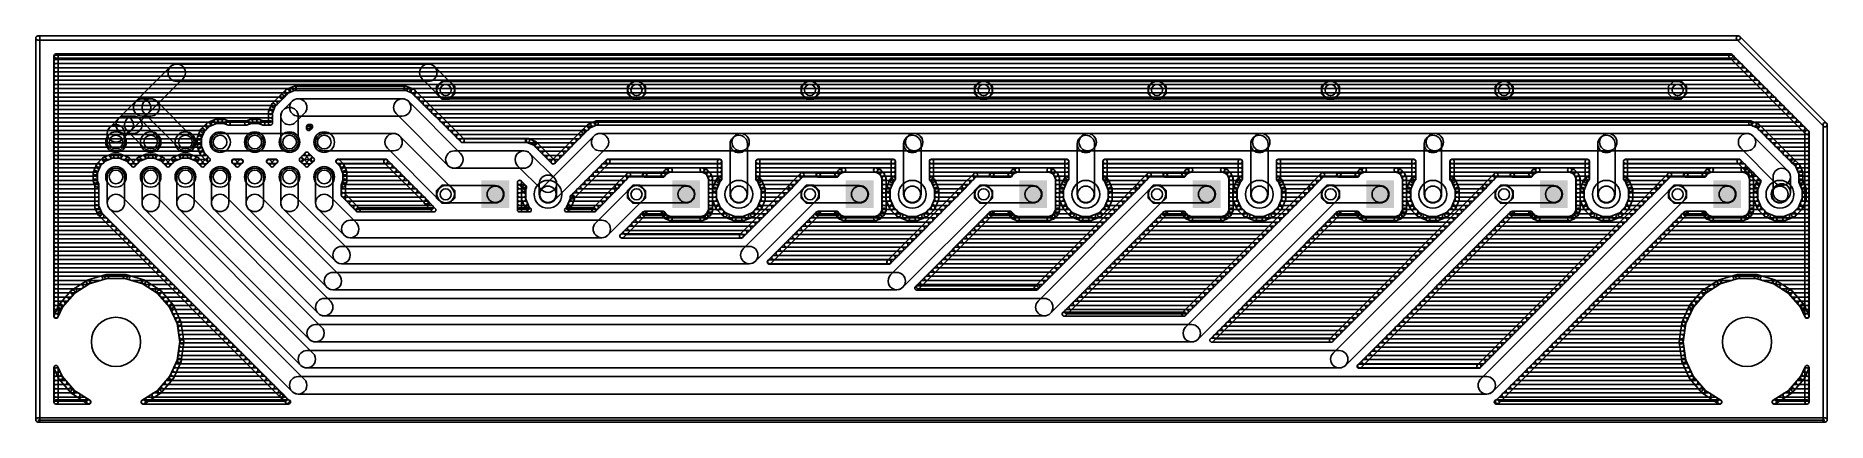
# Model space of a CAD drawing. Extents: x 0 to 131, y 0 to 28.
import ezdxf

# ---------------------------------------------------------------- set-up
doc = ezdxf.new("R2010")
doc.units = 0
for name, color, linetype in [('16', 175, 'CONTINUOUS'), ('17', 82, 'CONTINUOUS'), ('20', 30, 'CONTINUOUS'), ('44', 253, 'CONTINUOUS')]:
    doc.layers.add(name, color=color, linetype=linetype)

# ---------------------------------------------------------------- blocks, each defined once
blk = doc.blocks.new('SQUAREP')
blk.add_solid([(-0.5, -0.5), (0.5, -0.5), (-0.5, 0.5), (0.5, 0.5)])
blk = doc.blocks.new('ROUNDP')
blk.add_circle((0, 0), 0.5)
blk = doc.blocks.new('OCTAGONP')
blk.add_lwpolyline([(-0.5, -0.2071), (-0.5, 0.2071), (-0.2071, 0.5), (0.2071, 0.5), (0.5, 0.2071), (0.5, -0.2071), (0.2071, -0.5), (-0.2071, -0.5)], close=True)

msp = doc.modelspace()

# ---------------------------------------------------------------- linework, layer by layer
at = {"layer": '16'}
for points in [[(1.4732, 7.5921), (1.4732, 26.6192, 1), (1.1684, 26.6192), (1.1684, 7.5921, 1)], [(1.3208, 26.4668), (123.9129, 26.4668, 1), (123.9129, 26.7716), (1.3208, 26.7716, 1)], [(1.3208, 26.3652), (124.0145, 26.3652, 1), (124.0145, 26.67), (1.3208, 26.67, 1)], [(1.3208, 26.0604), (124.3193, 26.0604, 1), (124.3193, 26.3652), (1.3208, 26.3652, 1)], [(123.8051, 26.5114), (129.3814, 20.9351, 1), (129.597, 21.1507), (124.0207, 26.727, 1)], [(1.3208, 25.7556), (124.6241, 25.7556, 1), (124.6241, 26.0604), (1.3208, 26.0604, 1)], [(1.3208, 25.4508), (124.9289, 25.4508, 1), (124.9289, 25.7556), (1.3208, 25.7556, 1)], [(1.3208, 25.146), (125.2337, 25.146, 1), (125.2337, 25.4508), (1.3208, 25.4508, 1)], [(1.3208, 24.8412), (125.5385, 24.8412, 1), (125.5385, 25.146), (1.3208, 25.146, 1)], [(9.711, 25.849), (7.171, 23.309, 1), (8.069, 22.411), (10.609, 24.951, 1)], [(28.575, 26.035), (10.16, 26.035, 1), (10.16, 24.765), (28.575, 24.765, 1)], [(30.294, 24.579), (29.024, 25.849, 1), (28.126, 24.951), (29.396, 23.681, 1)], [(1.3208, 24.5364), (125.8433, 24.5364, 1), (125.8433, 24.8412), (1.3208, 24.8412, 1)], [(1.3208, 24.2316), (126.1481, 24.2316, 1), (126.1481, 24.5364), (1.3208, 24.5364, 1)], [(1.3208, 23.9268), (18.3429, 23.9268, 1), (18.3429, 24.2316), (1.3208, 24.2316, 1)], [(1.3208, 23.622), (17.9887, 23.622, 1), (17.9887, 23.9268), (1.3208, 23.9268, 1)], [(1.3208, 23.3172), (17.6839, 23.3172, 1), (17.6839, 23.622), (1.3208, 23.622, 1)], [(17.7579, 23.7591), (17.1229, 23.1241, 1), (17.3384, 22.9086), (17.9734, 23.5436, 1)], [(18.1509, 24.1521), (17.7579, 23.7591, 1), (17.9734, 23.5436), (18.3664, 23.9366, 1)], [(18.7138, 24.3978), (18.2003, 24.1851, 1), (18.317, 23.9035), (18.8304, 24.1162, 1)], [(26.9479, 24.4094), (18.7721, 24.4094, 1), (18.7721, 24.1046), (26.9479, 24.1046, 1)], [(27.5197, 24.1851), (27.0062, 24.3978, 1), (26.8896, 24.1162), (27.403, 23.9035, 1)], [(27.3771, 23.9268), (126.4529, 23.9268, 1), (126.4529, 24.2316), (27.3771, 24.2316, 1)], [(31.1664, 20.5548), (27.5691, 24.1521, 1), (27.3536, 23.9366), (30.9509, 20.3392, 1)], [(27.7313, 23.622), (126.7577, 23.622, 1), (126.7577, 23.9268), (27.7313, 23.9268, 1)], [(28.0361, 23.3172), (127.0625, 23.3172, 1), (127.0625, 23.622), (28.0361, 23.622, 1)], [(29.845, 23.495), (43.815, 23.495, 1), (43.815, 24.765), (29.845, 24.765, 1)], [(43.815, 23.495), (56.515, 23.495, 1), (56.515, 24.765), (43.815, 24.765, 1)], [(56.515, 23.495), (69.215, 23.495, 1), (69.215, 24.765), (56.515, 24.765, 1)], [(69.215, 23.495), (81.915, 23.495, 1), (81.915, 24.765), (69.215, 24.765, 1)], [(81.915, 23.495), (94.615, 23.495, 1), (94.615, 24.765), (81.915, 24.765, 1)], [(94.615, 23.495), (107.315, 23.495, 1), (107.315, 24.765), (94.615, 24.765, 1)], [(107.315, 23.495), (120.015, 23.495, 1), (120.015, 24.765), (107.315, 24.765, 1)], [(1.3208, 23.0124), (17.3791, 23.0124, 1), (17.3791, 23.3172), (1.3208, 23.3172, 1)], [(1.3208, 22.7076), (17.1659, 22.7076, 1), (17.1659, 23.0124), (1.3208, 23.0124, 1)], [(1.3208, 22.4028), (17.0397, 22.4028, 1), (17.0397, 22.7076), (1.3208, 22.7076, 1)], [(1.3208, 22.098), (17.018, 22.098, 1), (17.018, 22.4028), (1.3208, 22.4028, 1)], [(7.171, 23.309), (5.901, 22.039, 1), (6.799, 21.141), (8.069, 22.411, 1)], [(8.255, 23.495), (7.62, 23.495, 1), (7.62, 22.225), (8.255, 22.225, 1)], [(11.244, 20.769), (8.704, 23.309, 1), (7.806, 22.411), (10.346, 19.871, 1)], [(17.0899, 23.0747), (16.8772, 22.5612, 1), (17.1588, 22.4446), (17.3715, 22.958, 1)], [(16.8656, 22.5029), (16.8656, 21.717, 1), (17.1704, 21.717), (17.1704, 22.5029, 1)], [(18.864, 21.776), (19.499, 22.411, 1), (18.601, 23.309), (17.966, 22.674, 1)], [(19.05, 20.32), (19.05, 22.225, 1), (17.78, 22.225), (17.78, 20.32, 1)], [(19.05, 22.225), (26.67, 22.225, 1), (26.67, 23.495), (19.05, 23.495, 1)], [(26.221, 22.411), (30.031, 18.601, 1), (30.929, 19.499), (27.119, 23.309, 1)], [(28.3408, 23.0124), (127.3673, 23.0124, 1), (127.3673, 23.3172), (28.3408, 23.3172, 1)], [(28.6456, 22.7076), (127.6721, 22.7076, 1), (127.6721, 23.0124), (28.6456, 23.0124, 1)], [(28.9505, 22.4028), (127.9769, 22.4028, 1), (127.9769, 22.7076), (28.9505, 22.7076, 1)], [(29.2553, 22.098), (128.2817, 22.098, 1), (128.2817, 22.4028), (29.2553, 22.4028, 1)], [(1.3208, 21.7932), (17.018, 21.7932, 1), (17.018, 22.098), (1.3208, 22.098, 1)], [(1.3208, 21.4884), (12.5622, 21.4884, 1), (12.5622, 21.7932), (1.3208, 21.7932, 1)], [(1.3208, 21.1836), (12.2071, 21.1836, 1), (12.2071, 21.4884), (1.3208, 21.4884, 1)], [(1.3208, 20.8788), (11.9887, 20.8788, 1), (11.9887, 21.1836), (1.3208, 21.1836, 1)], [(5.901, 22.039), (5.266, 21.404, 1), (6.164, 20.506), (6.799, 21.141, 1)], [(5.08, 20.955), (5.08, 20.32, 1), (6.35, 20.32), (6.35, 20.955, 1)], [(6.985, 22.225), (6.35, 22.225, 1), (6.35, 20.955), (6.985, 20.955, 1)], [(8.704, 20.769), (7.434, 22.039, 1), (6.536, 21.141), (7.806, 19.871, 1)], [(11.909, 21.2371), (11.6782, 20.6799, 1), (11.9598, 20.5632), (12.1906, 21.1204, 1)], [(12.3685, 21.713), (11.942, 21.2865, 1), (12.1576, 21.071), (12.584, 21.4974, 1)], [(12.9751, 21.9768), (12.4179, 21.746, 1), (12.5346, 21.4644), (13.0918, 21.6952, 1)], [(13.6366, 21.9884), (13.0334, 21.9884, 1), (13.0334, 21.6836), (13.6366, 21.6836, 1)], [(13.9822, 21.8578), (13.6949, 21.9768, 1), (13.5782, 21.6952), (13.8655, 21.5762, 1)], [(15.2862, 21.8694), (13.9238, 21.8694, 1), (13.9238, 21.5646), (15.2862, 21.5646, 1)], [(15.5151, 21.9768), (15.2278, 21.8578, 1), (15.3445, 21.5762), (15.6318, 21.6952, 1)], [(16.1766, 21.9884), (15.5734, 21.9884, 1), (15.5734, 21.6836), (16.1766, 21.6836, 1)], [(16.5222, 21.8578), (16.2349, 21.9768, 1), (16.1182, 21.6952), (16.4055, 21.5762, 1)], [(17.018, 21.8694), (16.4638, 21.8694, 1), (16.4638, 21.5646), (17.018, 21.5646, 1)], [(19.9644, 21.3209), (19.9644, 21.463, 1), (19.6596, 21.463), (19.6596, 21.3209, 1)], [(19.812, 21.3106), (19.9541, 21.3106, 1), (19.9541, 21.6154), (19.812, 21.6154, 1)], [(19.8463, 21.5708), (19.7042, 21.4287, 1), (19.9198, 21.2132), (20.0618, 21.3552, 1)], [(19.812, 21.1836), (19.8271, 21.1836, 1), (19.8271, 21.4884), (19.812, 21.4884, 1)], [(29.5601, 21.7932), (128.5865, 21.7932, 1), (128.5865, 22.098), (29.5601, 22.098, 1)], [(29.8649, 21.4884), (40.681, 21.4884, 1), (40.681, 21.7932), (29.8649, 21.7932, 1)], [(30.1697, 21.1836), (40.1831, 21.1836, 1), (40.1831, 21.4884), (30.1697, 21.4884, 1)], [(30.4745, 20.8788), (39.8783, 20.8788, 1), (39.8783, 21.1836), (30.4745, 21.1836, 1)], [(39.8507, 21.2191), (37.6086, 18.977, 1), (37.8242, 18.7615), (40.0662, 21.0036, 1)], [(40.2437, 21.6121), (39.8507, 21.2191, 1), (40.0662, 21.0036), (40.4592, 21.3966, 1)], [(40.8066, 21.8578), (40.2931, 21.6451, 1), (40.4098, 21.3635), (40.9232, 21.5762, 1)], [(125.3729, 21.8694), (40.8649, 21.8694, 1), (40.8649, 21.5646), (125.3729, 21.5646, 1)], [(125.9447, 21.6451), (125.4312, 21.8578, 1), (125.3146, 21.5762), (125.828, 21.3635, 1)], [(125.5568, 21.4884), (128.8913, 21.4884, 1), (128.8913, 21.7932), (125.5568, 21.7932, 1)], [(128.5341, 19.0721), (125.9941, 21.6121, 1), (125.7786, 21.3966), (128.3186, 18.8566, 1)], [(126.0547, 21.1836), (129.1961, 21.1836, 1), (129.1961, 21.4884), (126.0547, 21.4884, 1)], [(126.3595, 20.8788), (129.4892, 20.8788, 1), (129.4892, 21.1836), (126.3595, 21.1836, 1)], [(129.3368, 21.0429), (129.3368, 7.5921, 1), (129.6416, 7.5921), (129.6416, 21.0429, 1)], [(1.3208, 20.574), (11.8624, 20.574, 1), (11.8624, 20.8788), (1.3208, 20.8788, 1)], [(1.3208, 20.2692), (11.819, 20.2692, 1), (11.819, 20.574), (1.3208, 20.574, 1)], [(1.3208, 19.9644), (11.819, 19.9644, 1), (11.819, 20.2692), (1.3208, 20.2692, 1)], [(1.3208, 19.6596), (11.9045, 19.6596, 1), (11.9045, 19.9644), (1.3208, 19.9644, 1)], [(11.6666, 20.6216), (11.6666, 20.0184, 1), (11.9714, 20.0184), (11.9714, 20.6216, 1)], [(11.6782, 19.9601), (11.909, 19.4029, 1), (12.1906, 19.5196), (11.9598, 20.0768, 1)], [(13.335, 19.685), (15.875, 19.685, 1), (15.875, 20.955), (13.335, 20.955, 1)], [(15.875, 19.685), (18.415, 19.685, 1), (18.415, 20.955), (15.875, 20.955, 1)], [(20.955, 19.685), (26.035, 19.685, 1), (26.035, 20.955), (20.955, 20.955, 1)], [(25.586, 19.871), (29.396, 16.061, 1), (30.294, 16.959), (26.484, 20.769, 1)], [(30.48, 18.415), (35.56, 18.415, 1), (35.56, 19.685), (30.48, 19.685, 1)], [(30.7793, 20.574), (39.5735, 20.574, 1), (39.5735, 20.8788), (30.7793, 20.8788, 1)], [(35.8379, 20.5994), (31.0587, 20.5994, 1), (31.0587, 20.2946), (35.8379, 20.2946, 1)], [(35.111, 18.601), (36.8838, 16.8282, 1), (37.7818, 17.7262), (36.009, 19.499, 1)], [(36.4097, 20.3751), (35.8962, 20.5878, 1), (35.7796, 20.3062), (36.293, 20.0935, 1)], [(35.8992, 20.2692), (39.2687, 20.2692, 1), (39.2687, 20.574), (35.8992, 20.574, 1)], [(37.8242, 18.977), (36.4591, 20.3421, 1), (36.2436, 20.1266), (37.6086, 18.7615, 1)], [(36.4689, 19.9644), (38.9639, 19.9644, 1), (38.9639, 20.2692), (36.4689, 20.2692, 1)], [(36.7737, 19.6596), (38.6591, 19.6596, 1), (38.6591, 19.9644), (36.7737, 19.9644, 1)], [(37.7818, 16.061), (41.5918, 19.871, 1), (40.6938, 20.769), (36.8838, 16.959, 1)], [(41.1428, 19.685), (51.435, 19.685, 1), (51.435, 20.955), (41.1428, 20.955, 1)], [(51.7518, 19.7388), (51.884, 19.871, 1), (50.986, 20.769), (50.8538, 20.6368, 1)], [(51.9378, 16.51), (51.9378, 20.1878, 1), (50.6678, 20.1878), (50.6678, 16.51, 1)], [(51.435, 19.685), (64.135, 19.685, 1), (64.135, 20.955), (51.435, 20.955, 1)], [(64.4518, 19.7388), (64.584, 19.871, 1), (63.686, 20.769), (63.5538, 20.6368, 1)], [(64.6378, 16.51), (64.6378, 20.1878, 1), (63.3678, 20.1878), (63.3678, 16.51, 1)], [(64.135, 19.685), (76.835, 19.685, 1), (76.835, 20.955), (64.135, 20.955, 1)], [(77.1518, 19.7388), (77.284, 19.871, 1), (76.386, 20.769), (76.2538, 20.6368, 1)], [(77.3378, 16.51), (77.3378, 20.1878, 1), (76.0678, 20.1878), (76.0678, 16.51, 1)], [(76.835, 19.685), (89.535, 19.685, 1), (89.535, 20.955), (76.835, 20.955, 1)], [(89.8518, 19.7388), (89.984, 19.871, 1), (89.086, 20.769), (88.9538, 20.6368, 1)], [(90.0378, 16.51), (90.0378, 20.1878, 1), (88.7678, 20.1878), (88.7678, 16.51, 1)], [(89.535, 19.685), (102.235, 19.685, 1), (102.235, 20.955), (89.535, 20.955, 1)], [(102.5518, 19.7388), (102.684, 19.871, 1), (101.786, 20.769), (101.6538, 20.6368, 1)], [(102.7378, 16.51), (102.7378, 20.1878, 1), (101.4678, 20.1878), (101.4678, 16.51, 1)], [(102.235, 19.685), (114.935, 19.685, 1), (114.935, 20.955), (102.235, 20.955, 1)], [(115.2518, 19.7388), (115.384, 19.871, 1), (114.486, 20.769), (114.3538, 20.6368, 1)], [(115.4378, 16.51), (115.4378, 20.1878, 1), (114.1678, 20.1878), (114.1678, 16.51, 1)], [(114.935, 19.685), (125.095, 19.685, 1), (125.095, 20.955), (114.935, 20.955, 1)], [(124.646, 19.871), (127.186, 17.331, 1), (128.084, 18.229), (125.544, 20.769, 1)], [(126.6643, 20.574), (129.4892, 20.574, 1), (129.4892, 20.8788), (126.6643, 20.8788, 1)], [(126.9691, 20.2692), (129.4892, 20.2692, 1), (129.4892, 20.574), (126.9691, 20.574, 1)], [(127.2739, 19.9644), (129.4892, 19.9644, 1), (129.4892, 20.2692), (127.2739, 20.2692, 1)], [(127.5787, 19.6596), (129.4892, 19.6596, 1), (129.4892, 19.9644), (127.5787, 19.9644, 1)], [(1.3208, 19.3548), (12.0308, 19.3548, 1), (12.0308, 19.6596), (1.3208, 19.6596, 1)], [(1.3208, 19.05), (5.1875, 19.05, 1), (5.1875, 19.3548), (1.3208, 19.3548, 1)], [(1.3208, 18.7452), (4.6887, 18.7452, 1), (4.6887, 19.05), (1.3208, 19.05, 1)], [(1.3208, 18.4404), (4.4108, 18.4404, 1), (4.4108, 18.7452), (1.3208, 18.7452, 1)], [(1.3208, 18.1356), (4.2845, 18.1356, 1), (4.2845, 18.4404), (1.3208, 18.4404, 1)], [(4.289, 18.6971), (4.0582, 18.1399, 1), (4.3398, 18.0232), (4.5706, 18.5804, 1)], [(4.7485, 19.173), (4.322, 18.7465, 1), (4.5376, 18.531), (4.964, 18.9574, 1)], [(5.3551, 19.4368), (4.7979, 19.206, 1), (4.9146, 18.9244), (5.4718, 19.1552, 1)], [(5.08, 17.78), (5.08, 15.875, 1), (6.35, 15.875), (6.35, 17.78, 1)], [(6.0166, 19.4484), (5.4134, 19.4484, 1), (5.4134, 19.1436), (6.0166, 19.1436, 1)], [(6.6321, 19.206), (6.0749, 19.4368, 1), (5.9582, 19.1552), (6.5154, 18.9244, 1)], [(6.2425, 19.05), (7.7275, 19.05, 1), (7.7275, 19.3548), (6.2425, 19.3548, 1)], [(7.0928, 18.7617), (6.6815, 19.173, 1), (6.466, 18.9574), (6.8772, 18.5462, 1)], [(6.7413, 18.7452), (7.2287, 18.7452, 1), (7.2287, 19.05), (6.7413, 19.05, 1)], [(7.2885, 19.173), (6.8772, 18.7617, 1), (7.0928, 18.5462), (7.504, 18.9574, 1)], [(7.8951, 19.4368), (7.3379, 19.206, 1), (7.4546, 18.9244), (8.0118, 19.1552, 1)], [(7.62, 17.78), (7.62, 15.875, 1), (8.89, 15.875), (8.89, 17.78, 1)], [(8.5565, 19.4484), (7.9534, 19.4484, 1), (7.9534, 19.1436), (8.5565, 19.1436, 1)], [(9.1721, 19.206), (8.6149, 19.4368, 1), (8.4982, 19.1552), (9.0554, 18.9244, 1)], [(8.7825, 19.05), (10.2675, 19.05, 1), (10.2675, 19.3548), (8.7825, 19.3548, 1)], [(9.6328, 18.7617), (9.2215, 19.173, 1), (9.006, 18.9574), (9.4172, 18.5462, 1)], [(9.2813, 18.7452), (9.7687, 18.7452, 1), (9.7687, 19.05), (9.2813, 19.05, 1)], [(9.8285, 19.173), (9.4172, 18.7617, 1), (9.6328, 18.5462), (10.044, 18.9574, 1)], [(10.4351, 19.4368), (9.8779, 19.206, 1), (9.9946, 18.9244), (10.5518, 19.1552, 1)], [(10.16, 17.78), (10.16, 15.875, 1), (11.43, 15.875), (11.43, 17.78, 1)], [(11.0966, 19.4484), (10.4934, 19.4484, 1), (10.4934, 19.1436), (11.0966, 19.1436, 1)], [(11.7121, 19.206), (11.1549, 19.4368, 1), (11.0382, 19.1552), (11.5954, 18.9244, 1)], [(11.3225, 19.05), (12.3087, 19.05, 1), (12.3087, 19.3548), (11.3225, 19.3548, 1)], [(12.1728, 18.7617), (11.7615, 19.173, 1), (11.546, 18.9574), (11.9572, 18.5462, 1)], [(11.8213, 18.7452), (12.3087, 18.7452, 1), (12.3087, 19.05), (11.8213, 19.05, 1)], [(11.942, 19.3535), (12.3533, 18.9422, 1), (12.5688, 19.1578), (12.1576, 19.569, 1)], [(12.3533, 19.1578), (11.9572, 18.7617, 1), (12.1728, 18.5462), (12.5688, 18.9422, 1)], [(12.7, 17.78), (12.7, 15.875, 1), (13.97, 15.875), (13.97, 17.78, 1)], [(14.7128, 18.7617), (14.4437, 19.0308, 1), (14.2282, 18.8152), (14.4972, 18.5462, 1)], [(14.3359, 18.7706), (14.8741, 18.7706, 1), (14.8741, 19.0754), (14.3359, 19.0754, 1)], [(14.3613, 18.7452), (14.8487, 18.7452, 1), (14.8487, 19.05), (14.3613, 19.05, 1)], [(14.7663, 19.0308), (14.4972, 18.7617, 1), (14.7128, 18.5462), (14.9818, 18.8152, 1)], [(15.24, 17.78), (15.24, 15.875, 1), (16.51, 15.875), (16.51, 17.78, 1)], [(17.2528, 18.7617), (16.9837, 19.0308, 1), (16.7682, 18.8152), (17.0372, 18.5462, 1)], [(16.8759, 18.7706), (17.4141, 18.7706, 1), (17.4141, 19.0754), (16.8759, 19.0754, 1)], [(16.9013, 18.7452), (17.3887, 18.7452, 1), (17.3887, 19.05), (16.9013, 19.05, 1)], [(17.3063, 19.0308), (17.0372, 18.7617, 1), (17.2528, 18.5462), (17.5218, 18.8152, 1)], [(17.78, 17.78), (17.78, 15.875, 1), (19.05, 15.875), (19.05, 17.78, 1)], [(19.3967, 18.9422), (19.7928, 19.3383, 1), (19.5772, 19.5538), (19.1812, 19.1578, 1)], [(19.7928, 18.7617), (19.3967, 19.1578, 1), (19.1812, 18.9422), (19.5772, 18.5462, 1)], [(19.4413, 19.05), (19.9287, 19.05, 1), (19.9287, 19.3548), (19.4413, 19.3548, 1)], [(19.4413, 18.7452), (19.9287, 18.7452, 1), (19.9287, 19.05), (19.4413, 19.05, 1)], [(19.5772, 19.3383), (19.9733, 18.9422, 1), (20.1888, 19.1578), (19.7928, 19.5538, 1)], [(19.9733, 19.1578), (19.5772, 18.7617, 1), (19.7928, 18.5462), (20.1888, 18.9422, 1)], [(20.32, 17.78), (20.32, 15.875, 1), (21.59, 15.875), (21.59, 17.78, 1)], [(22.348, 18.7465), (22.0637, 19.0308, 1), (21.8482, 18.8152), (22.1324, 18.531, 1)], [(21.9559, 18.7706), (25.4563, 18.7706, 1), (25.4563, 19.0754), (21.9559, 19.0754, 1)], [(21.9813, 18.7452), (25.4817, 18.7452, 1), (25.4817, 19.05), (21.9813, 19.05, 1)], [(22.6118, 18.1399), (22.381, 18.6971, 1), (22.0994, 18.5804), (22.3302, 18.0232, 1)], [(22.2592, 18.4404), (25.7865, 18.4404, 1), (25.7865, 18.7452), (22.2592, 18.7452, 1)], [(22.3855, 18.1356), (26.0913, 18.1356, 1), (26.0913, 18.4404), (22.3855, 18.4404, 1)], [(25.3486, 18.8152), (28.3148, 15.849, 1), (28.5304, 16.0645), (25.5641, 19.0308, 1)], [(37.0785, 19.3548), (38.3543, 19.3548, 1), (38.3543, 19.6596), (37.0785, 19.6596, 1)], [(37.3833, 19.05), (38.0495, 19.05, 1), (38.0495, 19.3548), (37.3833, 19.3548, 1)], [(37.6881, 18.7452), (37.7447, 18.7452, 1), (37.7447, 19.05), (37.6881, 19.05, 1)], [(39.2186, 16.2046), (41.8292, 18.8152, 1), (41.6137, 19.0308), (39.003, 16.4201, 1)], [(41.0865, 18.1356), (49.9058, 18.1356, 1), (49.9058, 18.4404), (41.0865, 18.4404, 1)], [(41.3913, 18.4404), (49.9058, 18.4404, 1), (49.9058, 18.7452), (41.3913, 18.7452, 1)], [(41.6961, 18.7452), (49.9058, 18.7452, 1), (49.9058, 19.05), (41.6961, 19.05, 1)], [(41.7215, 18.7706), (49.9058, 18.7706, 1), (49.9058, 19.0754), (41.7215, 19.0754, 1)], [(46.2213, 18.4288), (45.9412, 18.3128, 1), (46.0579, 18.0312), (46.3379, 18.1472, 1)], [(48.6148, 18.4404), (46.2796, 18.4404, 1), (46.2796, 18.1356), (48.6148, 18.1356, 1)], [(48.9532, 18.3128), (48.6731, 18.4288, 1), (48.5565, 18.1472), (48.8365, 18.0312, 1)], [(49.7534, 18.923), (49.7534, 17.6275, 1), (50.0582, 17.6275), (50.0582, 18.923, 1)], [(52.8522, 17.6275), (52.8522, 18.923, 1), (52.5474, 18.923), (52.5474, 17.6275, 1)], [(52.6998, 18.7706), (62.6058, 18.7706, 1), (62.6058, 19.0754), (52.6998, 19.0754, 1)], [(52.6998, 18.7452), (62.6058, 18.7452, 1), (62.6058, 19.05), (52.6998, 19.05, 1)], [(52.6998, 18.4404), (62.6058, 18.4404, 1), (62.6058, 18.7452), (52.6998, 18.7452, 1)], [(52.6998, 18.1356), (62.6058, 18.1356, 1), (62.6058, 18.4404), (52.6998, 18.4404, 1)], [(58.9213, 18.4288), (58.6412, 18.3128, 1), (58.7579, 18.0312), (59.0379, 18.1472, 1)], [(61.3148, 18.4404), (58.9796, 18.4404, 1), (58.9796, 18.1356), (61.3148, 18.1356, 1)], [(61.6532, 18.3128), (61.3731, 18.4288, 1), (61.2565, 18.1472), (61.5365, 18.0312, 1)], [(62.4534, 18.923), (62.4534, 17.6275, 1), (62.7582, 17.6275), (62.7582, 18.923, 1)], [(65.5522, 17.6275), (65.5522, 18.923, 1), (65.2474, 18.923), (65.2474, 17.6275, 1)], [(65.3998, 18.7706), (75.3058, 18.7706, 1), (75.3058, 19.0754), (65.3998, 19.0754, 1)], [(65.3998, 18.7452), (75.3058, 18.7452, 1), (75.3058, 19.05), (65.3998, 19.05, 1)], [(65.3998, 18.4404), (75.3058, 18.4404, 1), (75.3058, 18.7452), (65.3998, 18.7452, 1)], [(65.3998, 18.1356), (75.3058, 18.1356, 1), (75.3058, 18.4404), (65.3998, 18.4404, 1)], [(71.6213, 18.4288), (71.3412, 18.3128, 1), (71.4579, 18.0312), (71.7379, 18.1472, 1)], [(74.0148, 18.4404), (71.6796, 18.4404, 1), (71.6796, 18.1356), (74.0148, 18.1356, 1)], [(74.3532, 18.3128), (74.0731, 18.4288, 1), (73.9565, 18.1472), (74.2365, 18.0312, 1)], [(75.1534, 18.923), (75.1534, 17.6275, 1), (75.4582, 17.6275), (75.4582, 18.923, 1)], [(78.2522, 17.6275), (78.2522, 18.923, 1), (77.9474, 18.923), (77.9474, 17.6275, 1)], [(78.0998, 18.7706), (88.0058, 18.7706, 1), (88.0058, 19.0754), (78.0998, 19.0754, 1)], [(78.0998, 18.7452), (88.0058, 18.7452, 1), (88.0058, 19.05), (78.0998, 19.05, 1)], [(78.0998, 18.4404), (88.0058, 18.4404, 1), (88.0058, 18.7452), (78.0998, 18.7452, 1)], [(78.0998, 18.1356), (88.0058, 18.1356, 1), (88.0058, 18.4404), (78.0998, 18.4404, 1)], [(84.3213, 18.4288), (84.0412, 18.3128, 1), (84.1579, 18.0312), (84.4379, 18.1472, 1)], [(86.7148, 18.4404), (84.3796, 18.4404, 1), (84.3796, 18.1356), (86.7148, 18.1356, 1)], [(87.0532, 18.3128), (86.7731, 18.4288, 1), (86.6565, 18.1472), (86.9365, 18.0312, 1)], [(87.8534, 18.923), (87.8534, 17.6275, 1), (88.1582, 17.6275), (88.1582, 18.923, 1)], [(90.9522, 17.6275), (90.9522, 18.923, 1), (90.6474, 18.923), (90.6474, 17.6275, 1)], [(90.7998, 18.7706), (100.7058, 18.7706, 1), (100.7058, 19.0754), (90.7998, 19.0754, 1)], [(90.7998, 18.7452), (100.7058, 18.7452, 1), (100.7058, 19.05), (90.7998, 19.05, 1)], [(90.7998, 18.4404), (100.7058, 18.4404, 1), (100.7058, 18.7452), (90.7998, 18.7452, 1)], [(90.7998, 18.1356), (100.7058, 18.1356, 1), (100.7058, 18.4404), (90.7998, 18.4404, 1)], [(97.0213, 18.4288), (96.7412, 18.3128, 1), (96.8579, 18.0312), (97.1379, 18.1472, 1)], [(99.4148, 18.4404), (97.0796, 18.4404, 1), (97.0796, 18.1356), (99.4148, 18.1356, 1)], [(99.7532, 18.3128), (99.4731, 18.4288, 1), (99.3565, 18.1472), (99.6365, 18.0312, 1)], [(100.5534, 18.923), (100.5534, 17.6275, 1), (100.8582, 17.6275), (100.8582, 18.923, 1)], [(103.6522, 17.6275), (103.6522, 18.923, 1), (103.3474, 18.923), (103.3474, 17.6275, 1)], [(103.4998, 18.7706), (113.4058, 18.7706, 1), (113.4058, 19.0754), (103.4998, 19.0754, 1)], [(103.4998, 18.7452), (113.4058, 18.7452, 1), (113.4058, 19.05), (103.4998, 19.05, 1)], [(103.4998, 18.4404), (113.4058, 18.4404, 1), (113.4058, 18.7452), (103.4998, 18.7452, 1)], [(103.4998, 18.1356), (113.4058, 18.1356, 1), (113.4058, 18.4404), (103.4998, 18.4404, 1)], [(109.7213, 18.4288), (109.4412, 18.3128, 1), (109.5579, 18.0312), (109.8379, 18.1472, 1)], [(112.1148, 18.4404), (109.7796, 18.4404, 1), (109.7796, 18.1356), (112.1148, 18.1356, 1)], [(112.4532, 18.3128), (112.1731, 18.4288, 1), (112.0565, 18.1472), (112.3365, 18.0312, 1)], [(113.2534, 18.923), (113.2534, 17.6275, 1), (113.5582, 17.6275), (113.5582, 18.923, 1)], [(116.3522, 17.6275), (116.3522, 18.923, 1), (116.0474, 18.923), (116.0474, 17.6275, 1)], [(116.1998, 18.7706), (124.5163, 18.7706, 1), (124.5163, 19.0754), (116.1998, 19.0754, 1)], [(116.1998, 18.7452), (124.5417, 18.7452, 1), (124.5417, 19.05), (116.1998, 19.05, 1)], [(116.1998, 18.4404), (124.8465, 18.4404, 1), (124.8465, 18.7452), (116.1998, 18.7452, 1)], [(116.1998, 18.1356), (125.1513, 18.1356, 1), (125.1513, 18.4404), (116.1998, 18.4404, 1)], [(122.4213, 18.4288), (122.1412, 18.3128, 1), (122.2579, 18.0312), (122.5379, 18.1472, 1)], [(124.8148, 18.4404), (122.4796, 18.4404, 1), (122.4796, 18.1356), (124.8148, 18.1356, 1)], [(124.4086, 18.8152), (125.8663, 17.3576, 1), (126.0818, 17.5731), (124.6241, 19.0308, 1)], [(125.1532, 18.3128), (124.8731, 18.4288, 1), (124.7565, 18.1472), (125.0365, 18.0312, 1)], [(127, 17.78), (127, 16.6422, 1), (128.27, 16.6422), (128.27, 17.78, 1)], [(127.8835, 19.3548), (129.4892, 19.3548, 1), (129.4892, 19.6596), (127.8835, 19.6596, 1)], [(128.1883, 19.05), (129.4892, 19.05, 1), (129.4892, 19.3548), (128.1883, 19.3548, 1)], [(128.9271, 18.6791), (128.5341, 19.0721, 1), (128.3186, 18.8566), (128.7116, 18.4636, 1)], [(128.4931, 18.7452), (129.4892, 18.7452, 1), (129.4892, 19.05), (128.4931, 19.05, 1)], [(128.7979, 18.4404), (129.4892, 18.4404, 1), (129.4892, 18.7452), (128.7979, 18.7452, 1)], [(129.1728, 18.1162), (128.9601, 18.6297, 1), (128.6785, 18.513), (128.8912, 17.9996, 1)], [(128.9367, 18.1356), (129.4892, 18.1356, 1), (129.4892, 18.4404), (128.9367, 18.4404, 1)], [(1.3208, 17.8308), (4.199, 17.8308, 1), (4.199, 18.1356), (1.3208, 18.1356, 1)], [(1.3208, 17.526), (4.199, 17.526, 1), (4.199, 17.8308), (1.3208, 17.8308, 1)], [(1.3208, 17.2212), (4.2424, 17.2212, 1), (4.2424, 17.526), (1.3208, 17.526, 1)], [(1.3208, 16.9164), (4.318, 16.9164, 1), (4.318, 17.2212), (1.3208, 17.2212, 1)], [(4.0466, 18.0816), (4.0466, 17.4784, 1), (4.3514, 17.4784), (4.3514, 18.0816, 1)], [(4.0582, 17.4201), (4.1772, 17.1328, 1), (4.4588, 17.2495), (4.3398, 17.5368, 1)], [(4.1656, 17.1912), (4.1656, 15.5971, 1), (4.4704, 15.5971), (4.4704, 17.1912, 1)], [(22.4928, 17.1328), (22.6118, 17.4201, 1), (22.3302, 17.5368), (22.2112, 17.2495, 1)], [(22.5044, 16.4537), (22.5044, 17.1912, 1), (22.1996, 17.1912), (22.1996, 16.4537, 1)], [(22.352, 16.9164), (27.3105, 16.9164, 1), (27.3105, 17.2212), (22.352, 17.2212, 1)], [(22.4276, 17.2212), (27.0057, 17.2212, 1), (27.0057, 17.526), (22.4276, 17.526, 1)], [(22.6234, 17.4784), (22.6234, 18.0816, 1), (22.3186, 18.0816), (22.3186, 17.4784, 1)], [(22.471, 17.8308), (26.3961, 17.8308, 1), (26.3961, 18.1356), (22.471, 18.1356, 1)], [(22.471, 17.526), (26.7009, 17.526, 1), (26.7009, 17.8308), (22.471, 17.8308, 1)], [(29.845, 15.875), (33.4772, 15.875, 1), (33.4772, 17.145), (29.845, 17.145, 1)], [(35.1474, 17.2714), (35.5103, 16.9086, 1), (35.7258, 17.1241), (35.363, 17.4869, 1)], [(35.4076, 15.367), (35.4076, 17.3791, 1), (35.1028, 17.3791), (35.1028, 15.367, 1)], [(35.2552, 17.2212), (35.2607, 17.2212, 1), (35.2607, 17.526), (35.2552, 17.526, 1)], [(35.2552, 16.9164), (35.5655, 16.9164, 1), (35.5655, 17.2212), (35.2552, 17.2212, 1)], [(35.4772, 17.0746), (35.414, 16.922, 1), (35.6956, 16.8053), (35.7588, 16.958, 1)], [(36.6978, 17.2772), (36.6978, 16.51, 1), (37.9678, 16.51), (37.9678, 17.2772, 1)], [(39.8673, 16.9164), (42.3926, 16.9164, 1), (42.3926, 17.2212), (39.8673, 17.2212, 1)], [(40.1721, 17.2212), (42.667, 17.2212, 1), (42.667, 17.526), (40.1721, 17.526, 1)], [(40.4769, 17.526), (42.9718, 17.526, 1), (42.9718, 17.8308), (40.4769, 17.8308, 1)], [(42.2848, 17.171), (40.5886, 15.4748, 1), (40.8041, 15.2592), (42.5004, 16.9555, 1)], [(40.7817, 17.8308), (45.8108, 17.8308, 1), (45.8108, 18.1356), (40.7817, 18.1356, 1)], [(41.724, 13.521), (44.264, 16.061, 1), (43.366, 16.959), (40.826, 14.419, 1)], [(43.1181, 18.0402), (42.2848, 17.2069, 1), (42.5004, 16.9914), (43.3336, 17.8246, 1)], [(42.2402, 17.0992), (42.2402, 17.0633, 1), (42.545, 17.0633), (42.545, 17.0992, 1)], [(44.4042, 18.0848), (43.2258, 18.0848, 1), (43.2258, 17.78), (44.4042, 17.78, 1)], [(43.815, 15.875), (47.4472, 15.875, 1), (47.4472, 17.145), (43.815, 17.145, 1)], [(44.5373, 18.0148), (44.5119, 18.0402, 1), (44.2964, 17.8246), (44.3218, 17.7992, 1)], [(45.7642, 18.0594), (44.4296, 18.0594, 1), (44.4296, 17.7546), (45.7642, 17.7546, 1)], [(45.6444, 18.016), (45.6234, 17.9653, 1), (45.905, 17.8487), (45.926, 17.8993, 1)], [(45.8918, 18.2798), (45.6774, 18.0654, 1), (45.893, 17.8499), (46.1073, 18.0642, 1)], [(49.217, 18.0654), (49.0026, 18.2798, 1), (48.7871, 18.0642), (49.0014, 17.8499, 1)], [(49.0836, 17.8308), (49.9058, 17.8308, 1), (49.9058, 18.1356), (49.0836, 18.1356, 1)], [(49.366, 17.7359), (49.25, 18.016, 1), (48.9684, 17.8993), (49.0844, 17.6193, 1)], [(49.2249, 17.526), (49.9058, 17.526, 1), (49.9058, 17.8308), (49.2249, 17.8308, 1)], [(49.3776, 15.3424), (49.3776, 17.6776, 1), (49.0728, 17.6776), (49.0728, 15.3424, 1)], [(49.2252, 17.2212), (49.736, 17.2212, 1), (49.736, 17.526), (49.2252, 17.526, 1)], [(49.2252, 16.9164), (49.6098, 16.9164, 1), (49.6098, 17.2212), (49.2252, 17.2212, 1)], [(49.6547, 17.5755), (49.384, 16.922, 1), (49.6656, 16.8053), (49.9363, 17.4588, 1)], [(49.798, 17.7352), (49.6877, 17.6249, 1), (49.9032, 17.4094), (50.0136, 17.5197, 1)], [(54.9848, 17.171), (51.3836, 13.5698, 1), (51.5991, 13.3542), (55.2004, 16.9555, 1)], [(52.519, 11.616), (56.964, 16.061, 1), (56.066, 16.959), (51.621, 12.514, 1)], [(52.6998, 17.8308), (58.5108, 17.8308, 1), (58.5108, 18.1356), (52.6998, 18.1356, 1)], [(52.6998, 17.526), (55.6718, 17.526, 1), (55.6718, 17.8308), (52.6998, 17.8308, 1)], [(52.9179, 17.6249), (52.8076, 17.7352, 1), (52.592, 17.5197), (52.7023, 17.4094, 1)], [(53.2216, 16.922), (52.9509, 17.5755, 1), (52.6693, 17.4588), (52.94, 16.8053, 1)], [(52.8696, 17.2212), (55.367, 17.2212, 1), (55.367, 17.526), (52.8696, 17.526, 1)], [(52.9958, 16.9164), (55.0926, 16.9164, 1), (55.0926, 17.2212), (52.9958, 17.2212, 1)], [(55.8181, 18.0402), (54.9848, 17.2069, 1), (55.2004, 16.9914), (56.0336, 17.8246, 1)], [(54.9402, 17.0992), (54.9402, 17.0633, 1), (55.245, 17.0633), (55.245, 17.0992, 1)], [(57.1042, 18.0848), (55.9258, 18.0848, 1), (55.9258, 17.78), (57.1042, 17.78, 1)], [(56.515, 15.875), (60.1472, 15.875, 1), (60.1472, 17.145), (56.515, 17.145, 1)], [(57.2373, 18.0148), (57.2119, 18.0402, 1), (56.9964, 17.8246), (57.0218, 17.7992, 1)], [(58.4642, 18.0594), (57.1296, 18.0594, 1), (57.1296, 17.7546), (58.4642, 17.7546, 1)], [(58.3444, 18.016), (58.3234, 17.9653, 1), (58.605, 17.8487), (58.626, 17.8993, 1)], [(58.5918, 18.2798), (58.3774, 18.0654, 1), (58.593, 17.8499), (58.8073, 18.0642, 1)], [(61.917, 18.0654), (61.7026, 18.2798, 1), (61.4871, 18.0642), (61.7014, 17.8499, 1)], [(61.7836, 17.8308), (62.6058, 17.8308, 1), (62.6058, 18.1356), (61.7836, 18.1356, 1)], [(62.066, 17.7359), (61.95, 18.016, 1), (61.6684, 17.8993), (61.7844, 17.6193, 1)], [(61.9249, 17.526), (62.6058, 17.526, 1), (62.6058, 17.8308), (61.9249, 17.8308, 1)], [(62.0776, 15.3424), (62.0776, 17.6776, 1), (61.7728, 17.6776), (61.7728, 15.3424, 1)], [(61.9252, 17.2212), (62.436, 17.2212, 1), (62.436, 17.526), (61.9252, 17.526, 1)], [(61.9252, 16.9164), (62.3098, 16.9164, 1), (62.3098, 17.2212), (61.9252, 17.2212, 1)], [(62.3547, 17.5755), (62.084, 16.922, 1), (62.3656, 16.8053), (62.6363, 17.4588, 1)], [(67.6848, 17.171), (62.1786, 11.6648, 1), (62.3941, 11.4492), (67.9004, 16.9555, 1)], [(63.314, 9.711), (69.664, 16.061, 1), (68.766, 16.959), (62.416, 10.609, 1)], [(62.498, 17.7352), (62.3877, 17.6249, 1), (62.6032, 17.4094), (62.7136, 17.5197, 1)], [(65.3998, 17.8308), (71.2108, 17.8308, 1), (71.2108, 18.1356), (65.3998, 18.1356, 1)], [(65.3998, 17.526), (68.3718, 17.526, 1), (68.3718, 17.8308), (65.3998, 17.8308, 1)], [(65.6179, 17.6249), (65.5076, 17.7352, 1), (65.292, 17.5197), (65.4024, 17.4094, 1)], [(65.9216, 16.922), (65.6509, 17.5755, 1), (65.3693, 17.4588), (65.64, 16.8053, 1)], [(65.5696, 17.2212), (68.067, 17.2212, 1), (68.067, 17.526), (65.5696, 17.526, 1)], [(65.6958, 16.9164), (67.7926, 16.9164, 1), (67.7926, 17.2212), (65.6958, 17.2212, 1)], [(68.5181, 18.0402), (67.6848, 17.2069, 1), (67.9004, 16.9914), (68.7336, 17.8246, 1)], [(67.6402, 17.0992), (67.6402, 17.0633, 1), (67.945, 17.0633), (67.945, 17.0992, 1)], [(69.8042, 18.0848), (68.6258, 18.0848, 1), (68.6258, 17.78), (69.8042, 17.78, 1)], [(69.215, 15.875), (72.8472, 15.875, 1), (72.8472, 17.145), (69.215, 17.145, 1)], [(69.9373, 18.0148), (69.9119, 18.0402, 1), (69.6964, 17.8246), (69.7218, 17.7992, 1)], [(71.1642, 18.0594), (69.8296, 18.0594, 1), (69.8296, 17.7546), (71.1642, 17.7546, 1)], [(71.0444, 18.016), (71.0234, 17.9653, 1), (71.305, 17.8487), (71.326, 17.8993, 1)], [(71.2918, 18.2798), (71.0774, 18.0654, 1), (71.293, 17.8499), (71.5073, 18.0642, 1)], [(80.3848, 17.171), (72.9736, 9.7598, 1), (73.1891, 9.5442), (80.6004, 16.9555, 1)], [(74.109, 7.806), (82.364, 16.061, 1), (81.466, 16.959), (73.211, 8.704, 1)], [(74.617, 18.0654), (74.4026, 18.2798, 1), (74.1871, 18.0642), (74.4014, 17.8499, 1)], [(74.4836, 17.8308), (75.3058, 17.8308, 1), (75.3058, 18.1356), (74.4836, 18.1356, 1)], [(74.766, 17.7359), (74.65, 18.016, 1), (74.3684, 17.8993), (74.4844, 17.6193, 1)], [(74.6249, 17.526), (75.3058, 17.526, 1), (75.3058, 17.8308), (74.6249, 17.8308, 1)], [(74.7776, 15.3424), (74.7776, 17.6776, 1), (74.4728, 17.6776), (74.4728, 15.3424, 1)], [(74.6252, 17.2212), (75.136, 17.2212, 1), (75.136, 17.526), (74.6252, 17.526, 1)], [(74.6252, 16.9164), (75.0098, 16.9164, 1), (75.0098, 17.2212), (74.6252, 17.2212, 1)], [(75.0547, 17.5755), (74.784, 16.922, 1), (75.0656, 16.8053), (75.3363, 17.4588, 1)], [(75.198, 17.7352), (75.0877, 17.6249, 1), (75.3032, 17.4094), (75.4136, 17.5197, 1)], [(78.0998, 17.8308), (83.9108, 17.8308, 1), (83.9108, 18.1356), (78.0998, 18.1356, 1)], [(78.0998, 17.526), (81.0718, 17.526, 1), (81.0718, 17.8308), (78.0998, 17.8308, 1)], [(78.3179, 17.6249), (78.2076, 17.7352, 1), (77.992, 17.5197), (78.1024, 17.4094, 1)], [(78.6216, 16.922), (78.3509, 17.5755, 1), (78.0693, 17.4588), (78.34, 16.8053, 1)], [(78.2696, 17.2212), (80.767, 17.2212, 1), (80.767, 17.526), (78.2696, 17.526, 1)], [(78.3958, 16.9164), (80.4926, 16.9164, 1), (80.4926, 17.2212), (78.3958, 17.2212, 1)], [(81.2181, 18.0402), (80.3848, 17.2069, 1), (80.6004, 16.9914), (81.4336, 17.8246, 1)], [(80.3402, 17.0992), (80.3402, 17.0633, 1), (80.645, 17.0633), (80.645, 17.0992, 1)], [(82.5042, 18.0848), (81.3258, 18.0848, 1), (81.3258, 17.78), (82.5042, 17.78, 1)], [(81.915, 15.875), (85.5472, 15.875, 1), (85.5472, 17.145), (81.915, 17.145, 1)], [(82.6373, 18.0148), (82.6119, 18.0402, 1), (82.3964, 17.8246), (82.4218, 17.7992, 1)], [(83.8642, 18.0594), (82.5296, 18.0594, 1), (82.5296, 17.7546), (83.8642, 17.7546, 1)], [(83.7444, 18.016), (83.7234, 17.9653, 1), (84.005, 17.8487), (84.026, 17.8993, 1)], [(93.0848, 17.171), (83.7686, 7.8548, 1), (83.9841, 7.6392), (93.3004, 16.9555, 1)], [(83.9918, 18.2798), (83.7774, 18.0654, 1), (83.993, 17.8499), (84.2073, 18.0642, 1)], [(84.904, 5.901), (95.064, 16.061, 1), (94.166, 16.959), (84.006, 6.799, 1)], [(87.317, 18.0654), (87.1026, 18.2798, 1), (86.8871, 18.0642), (87.1014, 17.8499, 1)], [(87.1836, 17.8308), (88.0058, 17.8308, 1), (88.0058, 18.1356), (87.1836, 18.1356, 1)], [(87.466, 17.7359), (87.35, 18.016, 1), (87.0684, 17.8993), (87.1844, 17.6193, 1)], [(87.3249, 17.526), (88.0058, 17.526, 1), (88.0058, 17.8308), (87.3249, 17.8308, 1)], [(87.4776, 15.3424), (87.4776, 17.6776, 1), (87.1728, 17.6776), (87.1728, 15.3424, 1)], [(87.3252, 17.2212), (87.836, 17.2212, 1), (87.836, 17.526), (87.3252, 17.526, 1)], [(87.3252, 16.9164), (87.7098, 16.9164, 1), (87.7098, 17.2212), (87.3252, 17.2212, 1)], [(87.7547, 17.5755), (87.484, 16.922, 1), (87.7656, 16.8053), (88.0363, 17.4588, 1)], [(87.898, 17.7352), (87.7877, 17.6249, 1), (88.0032, 17.4094), (88.1136, 17.5197, 1)], [(90.7998, 17.8308), (96.6108, 17.8308, 1), (96.6108, 18.1356), (90.7998, 18.1356, 1)], [(90.7998, 17.526), (93.7718, 17.526, 1), (93.7718, 17.8308), (90.7998, 17.8308, 1)], [(91.0179, 17.6249), (90.9076, 17.7352, 1), (90.692, 17.5197), (90.8024, 17.4094, 1)], [(91.3216, 16.922), (91.0509, 17.5755, 1), (90.7693, 17.4588), (91.04, 16.8053, 1)], [(90.9696, 17.2212), (93.467, 17.2212, 1), (93.467, 17.526), (90.9696, 17.526, 1)], [(91.0958, 16.9164), (93.1926, 16.9164, 1), (93.1926, 17.2212), (91.0958, 17.2212, 1)], [(93.9181, 18.0402), (93.0848, 17.2069, 1), (93.3004, 16.9914), (94.1336, 17.8246, 1)], [(93.0402, 17.0992), (93.0402, 17.0633, 1), (93.345, 17.0633), (93.345, 17.0992, 1)], [(95.2042, 18.0848), (94.0258, 18.0848, 1), (94.0258, 17.78), (95.2042, 17.78, 1)], [(94.615, 15.875), (98.2472, 15.875, 1), (98.2472, 17.145), (94.615, 17.145, 1)], [(105.7848, 17.171), (94.5636, 5.9498, 1), (94.7791, 5.7342), (106.0004, 16.9555, 1)], [(95.699, 3.996), (107.764, 16.061, 1), (106.866, 16.959), (94.801, 4.894, 1)], [(95.3373, 18.0148), (95.3119, 18.0402, 1), (95.0964, 17.8246), (95.1218, 17.7992, 1)], [(96.5642, 18.0594), (95.2296, 18.0594, 1), (95.2296, 17.7546), (96.5642, 17.7546, 1)], [(96.4444, 18.016), (96.4234, 17.9653, 1), (96.705, 17.8487), (96.726, 17.8993, 1)], [(96.6918, 18.2798), (96.4774, 18.0654, 1), (96.693, 17.8499), (96.9073, 18.0642, 1)], [(100.017, 18.0654), (99.8026, 18.2798, 1), (99.5871, 18.0642), (99.8014, 17.8499, 1)], [(99.8836, 17.8308), (100.7058, 17.8308, 1), (100.7058, 18.1356), (99.8836, 18.1356, 1)], [(100.166, 17.7359), (100.05, 18.016, 1), (99.7684, 17.8993), (99.8844, 17.6193, 1)], [(100.0249, 17.526), (100.7058, 17.526, 1), (100.7058, 17.8308), (100.0249, 17.8308, 1)], [(100.1776, 15.3424), (100.1776, 17.6776, 1), (99.8728, 17.6776), (99.8728, 15.3424, 1)], [(100.0252, 17.2212), (100.536, 17.2212, 1), (100.536, 17.526), (100.0252, 17.526, 1)], [(100.0252, 16.9164), (100.4098, 16.9164, 1), (100.4098, 17.2212), (100.0252, 17.2212, 1)], [(100.4547, 17.5755), (100.184, 16.922, 1), (100.4656, 16.8053), (100.7363, 17.4588, 1)], [(100.598, 17.7352), (100.4877, 17.6249, 1), (100.7032, 17.4094), (100.8136, 17.5197, 1)], [(103.4998, 17.8308), (109.3108, 17.8308, 1), (109.3108, 18.1356), (103.4998, 18.1356, 1)], [(103.4998, 17.526), (106.4718, 17.526, 1), (106.4718, 17.8308), (103.4998, 17.8308, 1)], [(103.7179, 17.6249), (103.6076, 17.7352, 1), (103.392, 17.5197), (103.5024, 17.4094, 1)], [(104.0216, 16.922), (103.7509, 17.5755, 1), (103.4693, 17.4588), (103.74, 16.8053, 1)], [(103.6696, 17.2212), (106.167, 17.2212, 1), (106.167, 17.526), (103.6696, 17.526, 1)], [(103.7958, 16.9164), (105.8926, 16.9164, 1), (105.8926, 17.2212), (103.7958, 17.2212, 1)], [(118.4848, 17.171), (105.3586, 4.0448, 1), (105.5741, 3.8292), (118.7004, 16.9555, 1)], [(106.494, 2.091), (120.464, 16.061, 1), (119.566, 16.959), (105.596, 2.989, 1)], [(106.6181, 18.0402), (105.7848, 17.2069, 1), (106.0004, 16.9914), (106.8336, 17.8246, 1)], [(105.7402, 17.0992), (105.7402, 17.0633, 1), (106.045, 17.0633), (106.045, 17.0992, 1)], [(107.9042, 18.0848), (106.7258, 18.0848, 1), (106.7258, 17.78), (107.9042, 17.78, 1)], [(107.315, 15.875), (110.9472, 15.875, 1), (110.9472, 17.145), (107.315, 17.145, 1)], [(108.0373, 18.0148), (108.0119, 18.0402, 1), (107.7964, 17.8246), (107.8218, 17.7992, 1)], [(109.2642, 18.0594), (107.9296, 18.0594, 1), (107.9296, 17.7546), (109.2642, 17.7546, 1)], [(109.1444, 18.016), (109.1234, 17.9653, 1), (109.405, 17.8487), (109.426, 17.8993, 1)], [(109.3918, 18.2798), (109.1774, 18.0654, 1), (109.393, 17.8499), (109.6073, 18.0642, 1)], [(112.717, 18.0654), (112.5026, 18.2798, 1), (112.2871, 18.0642), (112.5014, 17.8499, 1)], [(112.5836, 17.8308), (113.4058, 17.8308, 1), (113.4058, 18.1356), (112.5836, 18.1356, 1)], [(112.866, 17.7359), (112.75, 18.016, 1), (112.4684, 17.8993), (112.5844, 17.6193, 1)], [(112.7249, 17.526), (113.4058, 17.526, 1), (113.4058, 17.8308), (112.7249, 17.8308, 1)], [(112.8776, 15.3424), (112.8776, 17.6776, 1), (112.5728, 17.6776), (112.5728, 15.3424, 1)], [(112.7252, 17.2212), (113.236, 17.2212, 1), (113.236, 17.526), (112.7252, 17.526, 1)], [(112.7252, 16.9164), (113.1098, 16.9164, 1), (113.1098, 17.2212), (112.7252, 17.2212, 1)], [(113.1547, 17.5755), (112.884, 16.922, 1), (113.1656, 16.8053), (113.4363, 17.4588, 1)], [(113.298, 17.7352), (113.1877, 17.6249, 1), (113.4032, 17.4094), (113.5136, 17.5197, 1)], [(116.1998, 17.8308), (122.0108, 17.8308, 1), (122.0108, 18.1356), (116.1998, 18.1356, 1)], [(116.1998, 17.526), (119.1718, 17.526, 1), (119.1718, 17.8308), (116.1998, 17.8308, 1)], [(116.4179, 17.6249), (116.3076, 17.7352, 1), (116.092, 17.5197), (116.2024, 17.4094, 1)], [(116.7216, 16.922), (116.4509, 17.5755, 1), (116.1693, 17.4588), (116.44, 16.8053, 1)], [(116.3696, 17.2212), (118.867, 17.2212, 1), (118.867, 17.526), (116.3696, 17.526, 1)], [(116.4958, 16.9164), (118.5926, 16.9164, 1), (118.5926, 17.2212), (116.4958, 17.2212, 1)], [(119.3181, 18.0402), (118.4848, 17.2069, 1), (118.7004, 16.9914), (119.5336, 17.8246, 1)], [(118.4402, 17.0992), (118.4402, 17.0633, 1), (118.745, 17.0633), (118.745, 17.0992, 1)], [(120.6042, 18.0848), (119.4258, 18.0848, 1), (119.4258, 17.78), (120.6042, 17.78, 1)], [(120.015, 15.875), (123.6472, 15.875, 1), (123.6472, 17.145), (120.015, 17.145, 1)], [(120.7373, 18.0148), (120.7119, 18.0402, 1), (120.4964, 17.8246), (120.5218, 17.7992, 1)], [(121.9642, 18.0594), (120.6296, 18.0594, 1), (120.6296, 17.7546), (121.9642, 17.7546, 1)], [(121.8444, 18.016), (121.8234, 17.9653, 1), (122.105, 17.8487), (122.126, 17.8993, 1)], [(122.0918, 18.2798), (121.8774, 18.0654, 1), (122.093, 17.8499), (122.3073, 18.0642, 1)], [(125.417, 18.0654), (125.2026, 18.2798, 1), (124.9871, 18.0642), (125.2014, 17.8499, 1)], [(125.2836, 17.8308), (125.4561, 17.8308, 1), (125.4561, 18.1356), (125.2836, 18.1356, 1)], [(125.566, 17.7359), (125.45, 18.016, 1), (125.1684, 17.8993), (125.2844, 17.6193, 1)], [(125.4249, 17.526), (125.7609, 17.526, 1), (125.7609, 17.8308), (125.4249, 17.8308, 1)], [(125.5776, 15.3424), (125.5776, 17.6776, 1), (125.2728, 17.6776), (125.2728, 15.3424, 1)], [(125.4252, 17.2212), (125.936, 17.2212, 1), (125.936, 17.526), (125.4252, 17.526, 1)], [(125.4252, 16.9164), (125.8098, 16.9164, 1), (125.8098, 17.2212), (125.4252, 17.2212, 1)], [(125.8332, 17.5236), (125.584, 16.922, 1), (125.8656, 16.8053), (126.1148, 17.407, 1)], [(127.186, 17.0912), (127.0538, 16.959, 1), (127.9518, 16.061), (128.084, 16.1932, 1)], [(129.1844, 17.4643), (129.1844, 18.0579, 1), (128.8796, 18.0579), (128.8796, 17.4643, 1)], [(129.032, 17.8308), (129.4892, 17.8308, 1), (129.4892, 18.1356), (129.032, 18.1356, 1)], [(129.032, 17.526), (129.4892, 17.526, 1), (129.4892, 17.8308), (129.032, 17.8308, 1)], [(129.4216, 16.922), (129.1728, 17.5226, 1), (128.8912, 17.406), (129.14, 16.8053, 1)], [(129.0696, 17.2212), (129.4892, 17.2212, 1), (129.4892, 17.526), (129.0696, 17.526, 1)], [(129.1958, 16.9164), (129.4892, 16.9164, 1), (129.4892, 17.2212), (129.1958, 17.2212, 1)], [(1.3208, 16.6116), (4.318, 16.6116, 1), (4.318, 16.9164), (1.3208, 16.9164, 1)], [(1.3208, 16.3068), (4.318, 16.3068, 1), (4.318, 16.6116), (1.3208, 16.6116, 1)], [(1.3208, 16.002), (4.318, 16.002, 1), (4.318, 16.3068), (1.3208, 16.3068, 1)], [(1.3208, 15.6972), (4.318, 15.6972, 1), (4.318, 16.002), (1.3208, 16.002, 1)], [(4.1772, 15.5388), (4.3899, 15.0253, 1), (4.6715, 15.142), (4.4588, 15.6554, 1)], [(5.266, 15.426), (18.601, 2.091, 1), (19.499, 2.989), (6.164, 16.324, 1)], [(7.806, 15.426), (19.236, 3.996, 1), (20.134, 4.894), (8.704, 16.324, 1)], [(10.346, 15.426), (19.871, 5.901, 1), (20.769, 6.799), (11.244, 16.324, 1)], [(12.886, 15.426), (20.506, 7.806, 1), (21.404, 8.704), (13.784, 16.324, 1)], [(15.426, 15.426), (21.141, 9.711, 1), (22.039, 10.609), (16.324, 16.324, 1)], [(17.966, 15.426), (21.776, 11.616, 1), (22.674, 12.514), (18.864, 16.324, 1)], [(20.506, 15.426), (22.411, 13.521, 1), (23.309, 14.419), (21.404, 16.324, 1)], [(22.352, 16.6116), (27.6153, 16.6116, 1), (27.6153, 16.9164), (22.352, 16.9164, 1)], [(22.352, 16.3068), (27.9201, 16.3068, 1), (27.9201, 16.6116), (22.352, 16.6116, 1)], [(23.5464, 15.4748), (22.4598, 16.5614, 1), (22.2442, 16.3459), (23.3309, 15.2592, 1)], [(22.6513, 16.002), (28.2249, 16.002, 1), (28.2249, 16.3068), (22.6513, 16.3068, 1)], [(22.9561, 15.6972), (28.4938, 15.6972, 1), (28.4938, 16.002), (22.9561, 16.002, 1)], [(28.2702, 15.9567), (28.2702, 15.9208, 1), (28.575, 15.9208), (28.575, 15.9567, 1)], [(28.3148, 15.8131), (28.8687, 15.2592, 1), (29.0842, 15.4748), (28.5304, 16.0286, 1)], [(35.2552, 16.6116), (35.5548, 16.6116, 1), (35.5548, 16.9164), (35.2552, 16.9164, 1)], [(35.2552, 16.3068), (35.5548, 16.3068, 1), (35.5548, 16.6116), (35.2552, 16.6116, 1)], [(35.2552, 16.002), (35.5556, 16.002, 1), (35.5556, 16.3068), (35.2552, 16.3068, 1)], [(35.2552, 15.6972), (35.6819, 15.6972, 1), (35.6819, 16.002), (35.2552, 16.002, 1)], [(35.4024, 16.8637), (35.4024, 16.1563, 1), (35.7072, 16.1563), (35.7072, 16.8637, 1)], [(35.414, 16.098), (35.6847, 15.4445, 1), (35.9663, 15.5612), (35.6956, 16.2147, 1)], [(38.9809, 15.4445), (39.2516, 16.098, 1), (38.97, 16.2147), (38.6993, 15.5612, 1)], [(38.9837, 15.6972), (41.179, 15.6972, 1), (41.179, 16.002), (38.9837, 16.002, 1)], [(39.11, 16.002), (41.4838, 16.002, 1), (41.4838, 16.3068), (39.11, 16.3068, 1)], [(39.2632, 16.1563), (39.2632, 16.3123, 1), (38.9584, 16.3123), (38.9584, 16.1563, 1)], [(39.2577, 16.3068), (41.7886, 16.3068, 1), (41.7886, 16.6116), (39.2577, 16.6116, 1)], [(39.5625, 16.6116), (42.0934, 16.6116, 1), (42.0934, 16.9164), (39.5625, 16.9164, 1)], [(49.2252, 16.6116), (49.5248, 16.6116, 1), (49.5248, 16.9164), (49.2252, 16.9164, 1)], [(49.2252, 16.3068), (49.5248, 16.3068, 1), (49.5248, 16.6116), (49.2252, 16.6116, 1)], [(49.2252, 16.002), (49.5256, 16.002, 1), (49.5256, 16.3068), (49.2252, 16.3068, 1)], [(49.2252, 15.6972), (49.6519, 15.6972, 1), (49.6519, 16.002), (49.2252, 16.002, 1)], [(49.3724, 16.8637), (49.3724, 16.1563, 1), (49.6772, 16.1563), (49.6772, 16.8637, 1)], [(49.384, 16.098), (49.6547, 15.4445, 1), (49.9363, 15.5612), (49.6656, 16.2147, 1)], [(52.9509, 15.4445), (53.2216, 16.098, 1), (52.94, 16.2147), (52.6693, 15.5612, 1)], [(52.9537, 15.6972), (53.879, 15.6972, 1), (53.879, 16.002), (52.9537, 16.002, 1)], [(53.08, 16.002), (54.1838, 16.002, 1), (54.1838, 16.3068), (53.08, 16.3068, 1)], [(53.2332, 16.1563), (53.2332, 16.8637, 1), (52.9284, 16.8637), (52.9284, 16.1563, 1)], [(53.0808, 16.6116), (54.7934, 16.6116, 1), (54.7934, 16.9164), (53.0808, 16.9164, 1)], [(53.0808, 16.3068), (54.4886, 16.3068, 1), (54.4886, 16.6116), (53.0808, 16.6116, 1)], [(61.9252, 16.6116), (62.2248, 16.6116, 1), (62.2248, 16.9164), (61.9252, 16.9164, 1)], [(61.9252, 16.3068), (62.2248, 16.3068, 1), (62.2248, 16.6116), (61.9252, 16.6116, 1)], [(61.9252, 16.002), (62.2256, 16.002, 1), (62.2256, 16.3068), (61.9252, 16.3068, 1)], [(61.9252, 15.6972), (62.3519, 15.6972, 1), (62.3519, 16.002), (61.9252, 16.002, 1)], [(62.0724, 16.8637), (62.0724, 16.1563, 1), (62.3772, 16.1563), (62.3772, 16.8637, 1)], [(62.084, 16.098), (62.3547, 15.4445, 1), (62.6363, 15.5612), (62.3656, 16.2147, 1)], [(65.6509, 15.4445), (65.9216, 16.098, 1), (65.64, 16.2147), (65.3693, 15.5612, 1)], [(65.6537, 15.6972), (66.579, 15.6972, 1), (66.579, 16.002), (65.6537, 16.002, 1)], [(65.78, 16.002), (66.8838, 16.002, 1), (66.8838, 16.3068), (65.78, 16.3068, 1)], [(65.9332, 16.1563), (65.9332, 16.8637, 1), (65.6284, 16.8637), (65.6284, 16.1563, 1)], [(65.7808, 16.6116), (67.4934, 16.6116, 1), (67.4934, 16.9164), (65.7808, 16.9164, 1)], [(65.7808, 16.3068), (67.1886, 16.3068, 1), (67.1886, 16.6116), (65.7808, 16.6116, 1)], [(74.6252, 16.6116), (74.9248, 16.6116, 1), (74.9248, 16.9164), (74.6252, 16.9164, 1)], [(74.6252, 16.3068), (74.9248, 16.3068, 1), (74.9248, 16.6116), (74.6252, 16.6116, 1)], [(74.6252, 16.002), (74.9256, 16.002, 1), (74.9256, 16.3068), (74.6252, 16.3068, 1)], [(74.6252, 15.6972), (75.0519, 15.6972, 1), (75.0519, 16.002), (74.6252, 16.002, 1)], [(74.7724, 16.8637), (74.7724, 16.1563, 1), (75.0772, 16.1563), (75.0772, 16.8637, 1)], [(74.784, 16.098), (75.0547, 15.4445, 1), (75.3363, 15.5612), (75.0656, 16.2147, 1)], [(78.3509, 15.4445), (78.6216, 16.098, 1), (78.34, 16.2147), (78.0693, 15.5612, 1)], [(78.3537, 15.6972), (79.2789, 15.6972, 1), (79.2789, 16.002), (78.3537, 16.002, 1)], [(78.48, 16.002), (79.5837, 16.002, 1), (79.5837, 16.3068), (78.48, 16.3068, 1)], [(78.6332, 16.1563), (78.6332, 16.8637, 1), (78.3284, 16.8637), (78.3284, 16.1563, 1)], [(78.4808, 16.6116), (80.1933, 16.6116, 1), (80.1933, 16.9164), (78.4808, 16.9164, 1)], [(78.4808, 16.3068), (79.8885, 16.3068, 1), (79.8885, 16.6116), (78.4808, 16.6116, 1)], [(87.3252, 16.6116), (87.6248, 16.6116, 1), (87.6248, 16.9164), (87.3252, 16.9164, 1)], [(87.3252, 16.3068), (87.6248, 16.3068, 1), (87.6248, 16.6116), (87.3252, 16.6116, 1)], [(87.3252, 16.002), (87.6256, 16.002, 1), (87.6256, 16.3068), (87.3252, 16.3068, 1)], [(87.3252, 15.6972), (87.7519, 15.6972, 1), (87.7519, 16.002), (87.3252, 16.002, 1)], [(87.4724, 16.8637), (87.4724, 16.1563, 1), (87.7772, 16.1563), (87.7772, 16.8637, 1)], [(87.484, 16.098), (87.7547, 15.4445, 1), (88.0363, 15.5612), (87.7656, 16.2147, 1)], [(91.0509, 15.4445), (91.3216, 16.098, 1), (91.04, 16.2147), (90.7693, 15.5612, 1)], [(91.0537, 15.6972), (91.9789, 15.6972, 1), (91.9789, 16.002), (91.0537, 16.002, 1)], [(91.18, 16.002), (92.2837, 16.002, 1), (92.2837, 16.3068), (91.18, 16.3068, 1)], [(91.3332, 16.1563), (91.3332, 16.8637, 1), (91.0284, 16.8637), (91.0284, 16.1563, 1)], [(91.1808, 16.6116), (92.8933, 16.6116, 1), (92.8933, 16.9164), (91.1808, 16.9164, 1)], [(91.1808, 16.3068), (92.5885, 16.3068, 1), (92.5885, 16.6116), (91.1808, 16.6116, 1)], [(100.0252, 16.6116), (100.3248, 16.6116, 1), (100.3248, 16.9164), (100.0252, 16.9164, 1)], [(100.0252, 16.3068), (100.3248, 16.3068, 1), (100.3248, 16.6116), (100.0252, 16.6116, 1)], [(100.0252, 16.002), (100.3256, 16.002, 1), (100.3256, 16.3068), (100.0252, 16.3068, 1)], [(100.0252, 15.6972), (100.4519, 15.6972, 1), (100.4519, 16.002), (100.0252, 16.002, 1)], [(100.1724, 16.8637), (100.1724, 16.1563, 1), (100.4772, 16.1563), (100.4772, 16.8637, 1)], [(100.184, 16.098), (100.4547, 15.4445, 1), (100.7363, 15.5612), (100.4656, 16.2147, 1)], [(103.7509, 15.4445), (104.0216, 16.098, 1), (103.74, 16.2147), (103.4693, 15.5612, 1)], [(103.7537, 15.6972), (104.6789, 15.6972, 1), (104.6789, 16.002), (103.7537, 16.002, 1)], [(103.88, 16.002), (104.9837, 16.002, 1), (104.9837, 16.3068), (103.88, 16.3068, 1)], [(104.0332, 16.1563), (104.0332, 16.8637, 1), (103.7284, 16.8637), (103.7284, 16.1563, 1)], [(103.8808, 16.6116), (105.5933, 16.6116, 1), (105.5933, 16.9164), (103.8808, 16.9164, 1)], [(103.8808, 16.3068), (105.2885, 16.3068, 1), (105.2885, 16.6116), (103.8808, 16.6116, 1)], [(112.7252, 16.6116), (113.0248, 16.6116, 1), (113.0248, 16.9164), (112.7252, 16.9164, 1)], [(112.7252, 16.3068), (113.0248, 16.3068, 1), (113.0248, 16.6116), (112.7252, 16.6116, 1)], [(112.7252, 16.002), (113.0256, 16.002, 1), (113.0256, 16.3068), (112.7252, 16.3068, 1)], [(112.7252, 15.6972), (113.1519, 15.6972, 1), (113.1519, 16.002), (112.7252, 16.002, 1)], [(112.8724, 16.8637), (112.8724, 16.1563, 1), (113.1772, 16.1563), (113.1772, 16.8637, 1)], [(112.884, 16.098), (113.1547, 15.4445, 1), (113.4363, 15.5612), (113.1656, 16.2147, 1)], [(116.4509, 15.4445), (116.7216, 16.098, 1), (116.44, 16.2147), (116.1693, 15.5612, 1)], [(116.4537, 15.6972), (117.3789, 15.6972, 1), (117.3789, 16.002), (116.4537, 16.002, 1)], [(116.58, 16.002), (117.6837, 16.002, 1), (117.6837, 16.3068), (116.58, 16.3068, 1)], [(116.7332, 16.1563), (116.7332, 16.8637, 1), (116.4284, 16.8637), (116.4284, 16.1563, 1)], [(116.5808, 16.6116), (118.2933, 16.6116, 1), (118.2933, 16.9164), (116.5808, 16.9164, 1)], [(116.5808, 16.3068), (117.9885, 16.3068, 1), (117.9885, 16.6116), (116.5808, 16.6116, 1)], [(125.4252, 16.6116), (125.7248, 16.6116, 1), (125.7248, 16.9164), (125.4252, 16.9164, 1)], [(125.4252, 16.3068), (125.7248, 16.3068, 1), (125.7248, 16.6116), (125.4252, 16.6116, 1)], [(125.4252, 16.002), (125.7256, 16.002, 1), (125.7256, 16.3068), (125.4252, 16.3068, 1)], [(125.4252, 15.6972), (125.8519, 15.6972, 1), (125.8519, 16.002), (125.4252, 16.002, 1)], [(125.5724, 16.8637), (125.5724, 16.1563, 1), (125.8772, 16.1563), (125.8772, 16.8637, 1)], [(125.584, 16.098), (125.8547, 15.4445, 1), (126.1363, 15.5612), (125.8656, 16.2147, 1)], [(129.1509, 15.4445), (129.4216, 16.098, 1), (129.14, 16.2147), (128.8693, 15.5612, 1)], [(129.1537, 15.6972), (129.4892, 15.6972, 1), (129.4892, 16.002), (129.1537, 16.002, 1)], [(129.28, 16.002), (129.4892, 16.002, 1), (129.4892, 16.3068), (129.28, 16.3068, 1)], [(129.4332, 16.1563), (129.4332, 16.8637, 1), (129.1284, 16.8637), (129.1284, 16.1563, 1)], [(129.2808, 16.6116), (129.4892, 16.6116, 1), (129.4892, 16.9164), (129.2808, 16.9164, 1)], [(129.2808, 16.3068), (129.4892, 16.3068, 1), (129.4892, 16.6116), (129.2808, 16.6116, 1)], [(1.3208, 15.3924), (4.3397, 15.3924, 1), (4.3397, 15.6972), (1.3208, 15.6972, 1)], [(1.3208, 15.0876), (4.4659, 15.0876, 1), (4.4659, 15.3924), (1.3208, 15.3924, 1)], [(1.3208, 14.7828), (4.6791, 14.7828, 1), (4.6791, 15.0876), (1.3208, 15.0876, 1)], [(1.3208, 14.478), (4.9839, 14.478, 1), (4.9839, 14.7828), (1.3208, 14.7828, 1)], [(1.3208, 14.1732), (5.2887, 14.1732, 1), (5.2887, 14.478), (1.3208, 14.478, 1)], [(4.4229, 14.9759), (17.7579, 1.6409, 1), (17.9734, 1.8564), (4.6384, 15.1914, 1)], [(22.86, 13.335), (41.275, 13.335, 1), (41.275, 14.605), (22.86, 14.605, 1)], [(23.2609, 15.3924), (28.7986, 15.3924, 1), (28.7986, 15.6972), (23.2609, 15.6972, 1)], [(28.9764, 15.5194), (23.4387, 15.5194, 1), (23.4387, 15.2146), (28.9764, 15.2146, 1)], [(35.2552, 15.3924), (35.8081, 15.3924, 1), (35.8081, 15.6972), (35.2552, 15.6972, 1)], [(35.9613, 15.5194), (35.2552, 15.5194, 1), (35.2552, 15.2146), (35.9613, 15.2146, 1)], [(35.7177, 15.3951), (35.8536, 15.2592, 1), (36.0691, 15.4748), (35.9332, 15.6106, 1)], [(38.812, 15.2592), (38.9479, 15.3951, 1), (38.7324, 15.6106), (38.5965, 15.4748, 1)], [(40.6963, 15.5194), (38.7043, 15.5194, 1), (38.7043, 15.2146), (40.6963, 15.2146, 1)], [(38.8575, 15.3924), (40.8742, 15.3924, 1), (40.8742, 15.6972), (38.8575, 15.6972, 1)], [(42.8504, 13.3542), (44.476, 14.9798, 1), (44.2605, 15.1954), (42.6349, 13.5698, 1)], [(43.6063, 14.1732), (52.355, 14.1732, 1), (52.355, 14.478), (43.6063, 14.478, 1)], [(43.9111, 14.478), (52.6598, 14.478, 1), (52.6598, 14.7828), (43.9111, 14.7828, 1)], [(44.2159, 14.7828), (45.9124, 14.7828, 1), (45.9124, 15.0876), (44.2159, 15.0876, 1)], [(44.3683, 14.9352), (44.4042, 14.9352, 1), (44.4042, 15.24), (44.3683, 15.24, 1)], [(44.5119, 14.9798), (44.5373, 15.0052, 1), (44.3218, 15.2208), (44.2964, 15.1954, 1)], [(44.4296, 14.9606), (45.7642, 14.9606, 1), (45.7642, 15.2654), (44.4296, 15.2654, 1)], [(45.6234, 15.0547), (45.6444, 15.004, 1), (45.926, 15.1207), (45.905, 15.1713, 1)], [(45.6774, 14.9546), (45.8918, 14.7402, 1), (46.1073, 14.9558), (45.893, 15.1701, 1)], [(45.9412, 14.7072), (46.2213, 14.5912, 1), (46.3379, 14.8728), (46.0579, 14.9888, 1)], [(46.2796, 14.5796), (48.6148, 14.5796, 1), (48.6148, 14.8844), (46.2796, 14.8844, 1)], [(48.6731, 14.5912), (48.9532, 14.7072, 1), (48.8365, 14.9888), (48.5565, 14.8728, 1)], [(49.0026, 14.7402), (49.217, 14.9546, 1), (49.0014, 15.1701), (48.7871, 14.9558, 1)], [(48.982, 14.7828), (50.4586, 14.7828, 1), (50.4586, 15.0876), (48.982, 15.0876, 1)], [(49.25, 15.004), (49.366, 15.2841, 1), (49.0844, 15.4007), (48.9684, 15.1207, 1)], [(49.1828, 15.0876), (50.0583, 15.0876, 1), (50.0583, 15.3924), (49.1828, 15.3924, 1)], [(49.2252, 15.3924), (49.7781, 15.3924, 1), (49.7781, 15.6972), (49.2252, 15.6972, 1)], [(49.6877, 15.3951), (50.1879, 14.8949, 1), (50.4034, 15.1104), (49.9032, 15.6106, 1)], [(50.2373, 14.8619), (50.8908, 14.5912, 1), (51.0075, 14.8728), (50.354, 15.1435, 1)], [(50.9491, 14.5796), (51.6565, 14.5796, 1), (51.6565, 14.8844), (50.9491, 14.8844, 1)], [(51.7148, 14.5912), (52.3683, 14.8619, 1), (52.2516, 15.1435), (51.5981, 14.8728, 1)], [(52.147, 14.7828), (52.9646, 14.7828, 1), (52.9646, 15.0876), (52.147, 15.0876, 1)], [(52.4177, 14.8949), (52.9179, 15.3951, 1), (52.7023, 15.6106), (52.2022, 15.1104, 1)], [(52.5473, 15.0876), (53.2694, 15.0876, 1), (53.2694, 15.3924), (52.5473, 15.3924, 1)], [(52.8275, 15.3924), (53.5742, 15.3924, 1), (53.5742, 15.6972), (52.8275, 15.6972, 1)], [(53.6454, 11.4492), (57.176, 14.9798, 1), (56.9605, 15.1954), (53.4299, 11.6648, 1)], [(56.3063, 14.1732), (65.055, 14.1732, 1), (65.055, 14.478), (56.3063, 14.478, 1)], [(56.6111, 14.478), (65.3598, 14.478, 1), (65.3598, 14.7828), (56.6111, 14.7828, 1)], [(56.9159, 14.7828), (58.6124, 14.7828, 1), (58.6124, 15.0876), (56.9159, 15.0876, 1)], [(57.0683, 14.9352), (57.1042, 14.9352, 1), (57.1042, 15.24), (57.0683, 15.24, 1)], [(57.2119, 14.9798), (57.2373, 15.0052, 1), (57.0218, 15.2208), (56.9964, 15.1954, 1)], [(57.1296, 14.9606), (58.4642, 14.9606, 1), (58.4642, 15.2654), (57.1296, 15.2654, 1)], [(58.3234, 15.0547), (58.3444, 15.004, 1), (58.626, 15.1207), (58.605, 15.1713, 1)], [(58.3774, 14.9546), (58.5918, 14.7402, 1), (58.8073, 14.9558), (58.593, 15.1701, 1)], [(58.6412, 14.7072), (58.9213, 14.5912, 1), (59.0379, 14.8728), (58.7579, 14.9888, 1)], [(58.9796, 14.5796), (61.3148, 14.5796, 1), (61.3148, 14.8844), (58.9796, 14.8844, 1)], [(61.3731, 14.5912), (61.6532, 14.7072, 1), (61.5365, 14.9888), (61.2565, 14.8728, 1)], [(61.7026, 14.7402), (61.917, 14.9546, 1), (61.7014, 15.1701), (61.4871, 14.9558, 1)], [(61.682, 14.7828), (63.1586, 14.7828, 1), (63.1586, 15.0876), (61.682, 15.0876, 1)], [(61.95, 15.004), (62.066, 15.2841, 1), (61.7844, 15.4007), (61.6684, 15.1207, 1)], [(61.8828, 15.0876), (62.7583, 15.0876, 1), (62.7583, 15.3924), (61.8828, 15.3924, 1)], [(61.9252, 15.3924), (62.4781, 15.3924, 1), (62.4781, 15.6972), (61.9252, 15.6972, 1)], [(62.3877, 15.3951), (62.8879, 14.8949, 1), (63.1034, 15.1104), (62.6032, 15.6106, 1)], [(62.9373, 14.8619), (63.5908, 14.5912, 1), (63.7075, 14.8728), (63.054, 15.1435, 1)], [(63.6491, 14.5796), (64.3565, 14.5796, 1), (64.3565, 14.8844), (63.6491, 14.8844, 1)], [(64.4404, 9.5442), (69.876, 14.9798, 1), (69.6605, 15.1954), (64.2249, 9.7598, 1)], [(64.4148, 14.5912), (65.0683, 14.8619, 1), (64.9516, 15.1435), (64.2981, 14.8728, 1)], [(64.847, 14.7828), (65.6646, 14.7828, 1), (65.6646, 15.0876), (64.847, 15.0876, 1)], [(65.1177, 14.8949), (65.6179, 15.3951, 1), (65.4023, 15.6106), (64.9022, 15.1104, 1)], [(65.2473, 15.0876), (65.9694, 15.0876, 1), (65.9694, 15.3924), (65.2473, 15.3924, 1)], [(65.5275, 15.3924), (66.2742, 15.3924, 1), (66.2742, 15.6972), (65.5275, 15.6972, 1)], [(69.0063, 14.1732), (77.7549, 14.1732, 1), (77.7549, 14.478), (69.0063, 14.478, 1)], [(69.3111, 14.478), (78.0597, 14.478, 1), (78.0597, 14.7828), (69.3111, 14.7828, 1)], [(69.6159, 14.7828), (71.3124, 14.7828, 1), (71.3124, 15.0876), (69.6159, 15.0876, 1)], [(69.7683, 14.9352), (69.8042, 14.9352, 1), (69.8042, 15.24), (69.7683, 15.24, 1)], [(69.9119, 14.9798), (69.9373, 15.0052, 1), (69.7218, 15.2208), (69.6964, 15.1954, 1)], [(69.8296, 14.9606), (71.1642, 14.9606, 1), (71.1642, 15.2654), (69.8296, 15.2654, 1)], [(71.0234, 15.0547), (71.0444, 15.004, 1), (71.326, 15.1207), (71.305, 15.1713, 1)], [(71.0774, 14.9546), (71.2918, 14.7402, 1), (71.5073, 14.9558), (71.293, 15.1701, 1)], [(71.3412, 14.7072), (71.6213, 14.5912, 1), (71.7379, 14.8728), (71.4579, 14.9888, 1)], [(71.6796, 14.5796), (74.0148, 14.5796, 1), (74.0148, 14.8844), (71.6796, 14.8844, 1)], [(74.0731, 14.5912), (74.3532, 14.7072, 1), (74.2365, 14.9888), (73.9565, 14.8728, 1)], [(74.4026, 14.7402), (74.617, 14.9546, 1), (74.4014, 15.1701), (74.1871, 14.9558, 1)], [(74.382, 14.7828), (75.8586, 14.7828, 1), (75.8586, 15.0876), (74.382, 15.0876, 1)], [(74.65, 15.004), (74.766, 15.2841, 1), (74.4844, 15.4007), (74.3684, 15.1207, 1)], [(74.5828, 15.0876), (75.4583, 15.0876, 1), (75.4583, 15.3924), (74.5828, 15.3924, 1)], [(74.6252, 15.3924), (75.1781, 15.3924, 1), (75.1781, 15.6972), (74.6252, 15.6972, 1)], [(75.2354, 7.6392), (82.576, 14.9798, 1), (82.3605, 15.1954), (75.0199, 7.8548, 1)], [(75.0877, 15.3951), (75.5879, 14.8949, 1), (75.8034, 15.1104), (75.3032, 15.6106, 1)], [(75.6373, 14.8619), (76.2908, 14.5912, 1), (76.4075, 14.8728), (75.754, 15.1435, 1)], [(76.3491, 14.5796), (77.0565, 14.5796, 1), (77.0565, 14.8844), (76.3491, 14.8844, 1)], [(77.1148, 14.5912), (77.7683, 14.8619, 1), (77.6516, 15.1435), (76.9981, 14.8728, 1)], [(77.547, 14.7828), (78.3645, 14.7828, 1), (78.3645, 15.0876), (77.547, 15.0876, 1)], [(77.8177, 14.8949), (78.3179, 15.3951, 1), (78.1023, 15.6106), (77.6022, 15.1104, 1)], [(77.9473, 15.0876), (78.6693, 15.0876, 1), (78.6693, 15.3924), (77.9473, 15.3924, 1)], [(78.2275, 15.3924), (78.9741, 15.3924, 1), (78.9741, 15.6972), (78.2275, 15.6972, 1)], [(81.7062, 14.1732), (90.4549, 14.1732, 1), (90.4549, 14.478), (81.7062, 14.478, 1)], [(82.011, 14.478), (90.7597, 14.478, 1), (90.7597, 14.7828), (82.011, 14.7828, 1)], [(82.3158, 14.7828), (84.0124, 14.7828, 1), (84.0124, 15.0876), (82.3158, 15.0876, 1)], [(82.4683, 14.9352), (82.5042, 14.9352, 1), (82.5042, 15.24), (82.4683, 15.24, 1)], [(82.6119, 14.9798), (82.6373, 15.0052, 1), (82.4218, 15.2208), (82.3964, 15.1954, 1)], [(82.5296, 14.9606), (83.8642, 14.9606, 1), (83.8642, 15.2654), (82.5296, 15.2654, 1)], [(83.7234, 15.0547), (83.7444, 15.004, 1), (84.026, 15.1207), (84.005, 15.1713, 1)], [(83.7774, 14.9546), (83.9918, 14.7402, 1), (84.2073, 14.9558), (83.993, 15.1701, 1)], [(84.0412, 14.7072), (84.3213, 14.5912, 1), (84.4379, 14.8728), (84.1579, 14.9888, 1)], [(84.3796, 14.5796), (86.7148, 14.5796, 1), (86.7148, 14.8844), (84.3796, 14.8844, 1)], [(86.0304, 5.7342), (95.276, 14.9798, 1), (95.0605, 15.1954), (85.8149, 5.9498, 1)], [(86.7731, 14.5912), (87.0532, 14.7072, 1), (86.9365, 14.9888), (86.6565, 14.8728, 1)], [(87.1026, 14.7402), (87.317, 14.9546, 1), (87.1014, 15.1701), (86.8871, 14.9558, 1)], [(87.082, 14.7828), (88.5586, 14.7828, 1), (88.5586, 15.0876), (87.082, 15.0876, 1)], [(87.35, 15.004), (87.466, 15.2841, 1), (87.1844, 15.4007), (87.0684, 15.1207, 1)], [(87.2828, 15.0876), (88.1583, 15.0876, 1), (88.1583, 15.3924), (87.2828, 15.3924, 1)], [(87.3252, 15.3924), (87.8781, 15.3924, 1), (87.8781, 15.6972), (87.3252, 15.6972, 1)], [(87.7877, 15.3951), (88.2879, 14.8949, 1), (88.5034, 15.1104), (88.0032, 15.6106, 1)], [(88.3373, 14.8619), (88.9908, 14.5912, 1), (89.1075, 14.8728), (88.454, 15.1435, 1)], [(89.0491, 14.5796), (89.7565, 14.5796, 1), (89.7565, 14.8844), (89.0491, 14.8844, 1)], [(89.8148, 14.5912), (90.4683, 14.8619, 1), (90.3516, 15.1435), (89.6981, 14.8728, 1)], [(90.247, 14.7828), (91.0645, 14.7828, 1), (91.0645, 15.0876), (90.247, 15.0876, 1)], [(90.5177, 14.8949), (91.0179, 15.3951, 1), (90.8023, 15.6106), (90.3022, 15.1104, 1)], [(90.6473, 15.0876), (91.3693, 15.0876, 1), (91.3693, 15.3924), (90.6473, 15.3924, 1)], [(90.9275, 15.3924), (91.6741, 15.3924, 1), (91.6741, 15.6972), (90.9275, 15.6972, 1)], [(94.4063, 14.1732), (103.1549, 14.1732, 1), (103.1549, 14.478), (94.4063, 14.478, 1)], [(94.7111, 14.478), (103.4597, 14.478, 1), (103.4597, 14.7828), (94.7111, 14.7828, 1)], [(95.0159, 14.7828), (96.7124, 14.7828, 1), (96.7124, 15.0876), (95.0159, 15.0876, 1)], [(95.1683, 14.9352), (95.2042, 14.9352, 1), (95.2042, 15.24), (95.1683, 15.24, 1)], [(95.3119, 14.9798), (95.3373, 15.0052, 1), (95.1218, 15.2208), (95.0964, 15.1954, 1)], [(95.2296, 14.9606), (96.5642, 14.9606, 1), (96.5642, 15.2654), (95.2296, 15.2654, 1)], [(96.4234, 15.0547), (96.4444, 15.004, 1), (96.726, 15.1207), (96.705, 15.1713, 1)], [(96.4774, 14.9546), (96.6918, 14.7402, 1), (96.9073, 14.9558), (96.693, 15.1701, 1)], [(96.8254, 3.8292), (107.976, 14.9798, 1), (107.7605, 15.1954), (96.6099, 4.0448, 1)], [(96.7412, 14.7072), (97.0213, 14.5912, 1), (97.1379, 14.8728), (96.8579, 14.9888, 1)], [(97.0796, 14.5796), (99.4148, 14.5796, 1), (99.4148, 14.8844), (97.0796, 14.8844, 1)], [(99.4731, 14.5912), (99.7532, 14.7072, 1), (99.6365, 14.9888), (99.3565, 14.8728, 1)], [(99.8026, 14.7402), (100.017, 14.9546, 1), (99.8014, 15.1701), (99.5871, 14.9558, 1)], [(99.782, 14.7828), (101.2586, 14.7828, 1), (101.2586, 15.0876), (99.782, 15.0876, 1)], [(100.05, 15.004), (100.166, 15.2841, 1), (99.8844, 15.4007), (99.7684, 15.1207, 1)], [(99.9828, 15.0876), (100.8583, 15.0876, 1), (100.8583, 15.3924), (99.9828, 15.3924, 1)], [(100.0252, 15.3924), (100.5781, 15.3924, 1), (100.5781, 15.6972), (100.0252, 15.6972, 1)], [(100.4877, 15.3951), (100.9879, 14.8949, 1), (101.2034, 15.1104), (100.7032, 15.6106, 1)], [(101.0373, 14.8619), (101.6908, 14.5912, 1), (101.8075, 14.8728), (101.154, 15.1435, 1)], [(101.7491, 14.5796), (102.4565, 14.5796, 1), (102.4565, 14.8844), (101.7491, 14.8844, 1)], [(102.5148, 14.5912), (103.1683, 14.8619, 1), (103.0516, 15.1435), (102.3981, 14.8728, 1)], [(102.947, 14.7828), (103.7645, 14.7828, 1), (103.7645, 15.0876), (102.947, 15.0876, 1)], [(103.2177, 14.8949), (103.7179, 15.3951, 1), (103.5023, 15.6106), (103.0022, 15.1104, 1)], [(103.3473, 15.0876), (104.0693, 15.0876, 1), (104.0693, 15.3924), (103.3473, 15.3924, 1)], [(103.6275, 15.3924), (104.3741, 15.3924, 1), (104.3741, 15.6972), (103.6275, 15.6972, 1)], [(106.9441, 1.2479), (120.676, 14.9798, 1), (120.4605, 15.1954), (106.7286, 1.4634, 1)], [(107.1063, 14.1732), (115.8549, 14.1732, 1), (115.8549, 14.478), (107.1063, 14.478, 1)], [(107.4111, 14.478), (116.1597, 14.478, 1), (116.1597, 14.7828), (107.4111, 14.7828, 1)], [(107.7159, 14.7828), (109.4124, 14.7828, 1), (109.4124, 15.0876), (107.7159, 15.0876, 1)], [(107.8683, 14.9352), (107.9042, 14.9352, 1), (107.9042, 15.24), (107.8683, 15.24, 1)], [(108.0119, 14.9798), (108.0373, 15.0052, 1), (107.8218, 15.2208), (107.7964, 15.1954, 1)], [(107.9296, 14.9606), (109.2642, 14.9606, 1), (109.2642, 15.2654), (107.9296, 15.2654, 1)], [(109.1234, 15.0547), (109.1444, 15.004, 1), (109.426, 15.1207), (109.405, 15.1713, 1)], [(109.1774, 14.9546), (109.3918, 14.7402, 1), (109.6073, 14.9558), (109.393, 15.1701, 1)], [(109.4412, 14.7072), (109.7213, 14.5912, 1), (109.8379, 14.8728), (109.5579, 14.9888, 1)], [(109.7796, 14.5796), (112.1148, 14.5796, 1), (112.1148, 14.8844), (109.7796, 14.8844, 1)], [(112.1731, 14.5912), (112.4532, 14.7072, 1), (112.3365, 14.9888), (112.0565, 14.8728, 1)], [(112.5026, 14.7402), (112.717, 14.9546, 1), (112.5014, 15.1701), (112.2871, 14.9558, 1)], [(112.482, 14.7828), (113.9586, 14.7828, 1), (113.9586, 15.0876), (112.482, 15.0876, 1)], [(112.75, 15.004), (112.866, 15.2841, 1), (112.5844, 15.4007), (112.4684, 15.1207, 1)], [(112.6828, 15.0876), (113.5583, 15.0876, 1), (113.5583, 15.3924), (112.6828, 15.3924, 1)], [(112.7252, 15.3924), (113.2781, 15.3924, 1), (113.2781, 15.6972), (112.7252, 15.6972, 1)], [(113.1877, 15.3951), (113.6879, 14.8949, 1), (113.9034, 15.1104), (113.4032, 15.6106, 1)], [(113.7373, 14.8619), (114.3908, 14.5912, 1), (114.5075, 14.8728), (113.854, 15.1435, 1)], [(114.4491, 14.5796), (115.1565, 14.5796, 1), (115.1565, 14.8844), (114.4491, 14.8844, 1)], [(115.2148, 14.5912), (115.8683, 14.8619, 1), (115.7516, 15.1435), (115.0981, 14.8728, 1)], [(115.647, 14.7828), (116.4645, 14.7828, 1), (116.4645, 15.0876), (115.647, 15.0876, 1)], [(115.9177, 14.8949), (116.4179, 15.3951, 1), (116.2023, 15.6106), (115.7022, 15.1104, 1)], [(116.0473, 15.0876), (116.7693, 15.0876, 1), (116.7693, 15.3924), (116.0473, 15.3924, 1)], [(116.3275, 15.3924), (117.0741, 15.3924, 1), (117.0741, 15.6972), (116.3275, 15.6972, 1)], [(119.8063, 14.1732), (129.4892, 14.1732, 1), (129.4892, 14.478), (119.8063, 14.478, 1)], [(120.1111, 14.478), (129.4892, 14.478, 1), (129.4892, 14.7828), (120.1111, 14.7828, 1)], [(120.4159, 14.7828), (122.1124, 14.7828, 1), (122.1124, 15.0876), (120.4159, 15.0876, 1)], [(120.5683, 14.9352), (120.6042, 14.9352, 1), (120.6042, 15.24), (120.5683, 15.24, 1)], [(120.7119, 14.9798), (120.7373, 15.0052, 1), (120.5218, 15.2208), (120.4964, 15.1954, 1)], [(120.6296, 14.9606), (121.9642, 14.9606, 1), (121.9642, 15.2654), (120.6296, 15.2654, 1)], [(121.8234, 15.0547), (121.8444, 15.004, 1), (122.126, 15.1207), (122.105, 15.1713, 1)], [(121.8774, 14.9546), (122.0918, 14.7402, 1), (122.3073, 14.9558), (122.093, 15.1701, 1)], [(122.1412, 14.7072), (122.4213, 14.5912, 1), (122.5379, 14.8728), (122.2579, 14.9888, 1)], [(122.4796, 14.5796), (124.8148, 14.5796, 1), (124.8148, 14.8844), (122.4796, 14.8844, 1)], [(124.8731, 14.5912), (125.1532, 14.7072, 1), (125.0365, 14.9888), (124.7565, 14.8728, 1)], [(125.2026, 14.7402), (125.417, 14.9546, 1), (125.2014, 15.1701), (124.9871, 14.9558, 1)], [(125.182, 14.7828), (126.6586, 14.7828, 1), (126.6586, 15.0876), (125.182, 15.0876, 1)], [(125.45, 15.004), (125.566, 15.2841, 1), (125.2844, 15.4007), (125.1684, 15.1207, 1)], [(125.3828, 15.0876), (126.2583, 15.0876, 1), (126.2583, 15.3924), (125.3828, 15.3924, 1)], [(125.4252, 15.3924), (125.9781, 15.3924, 1), (125.9781, 15.6972), (125.4252, 15.6972, 1)], [(125.8877, 15.3951), (126.3879, 14.8949, 1), (126.6034, 15.1104), (126.1032, 15.6106, 1)], [(126.4373, 14.8619), (127.0908, 14.5912, 1), (127.2075, 14.8728), (126.554, 15.1435, 1)], [(127.1491, 14.5796), (127.8565, 14.5796, 1), (127.8565, 14.8844), (127.1491, 14.8844, 1)], [(127.9148, 14.5912), (128.5683, 14.8619, 1), (128.4516, 15.1435), (127.7981, 14.8728, 1)], [(128.347, 14.7828), (129.4892, 14.7828, 1), (129.4892, 15.0876), (128.347, 15.0876, 1)], [(128.6177, 14.8949), (129.1179, 15.3951, 1), (128.9023, 15.6106), (128.4022, 15.1104, 1)], [(128.7473, 15.0876), (129.4892, 15.0876, 1), (129.4892, 15.3924), (128.7473, 15.3924, 1)], [(129.0275, 15.3924), (129.4892, 15.3924, 1), (129.4892, 15.6972), (129.0275, 15.6972, 1)], [(1.3208, 13.8684), (5.5935, 13.8684, 1), (5.5935, 14.1732), (1.3208, 14.1732, 1)], [(1.3208, 13.5636), (5.8983, 13.5636, 1), (5.8983, 13.8684), (1.3208, 13.8684, 1)], [(1.3208, 13.2588), (6.2031, 13.2588, 1), (6.2031, 13.5636), (1.3208, 13.5636, 1)], [(1.3208, 12.954), (6.5079, 12.954, 1), (6.5079, 13.2588), (1.3208, 13.2588, 1)], [(51.4913, 13.6144), (42.7426, 13.6144, 1), (42.7426, 13.3096), (51.4913, 13.3096, 1)], [(42.9967, 13.5636), (51.7454, 13.5636, 1), (51.7454, 13.8684), (42.9967, 13.8684, 1)], [(43.3015, 13.8684), (52.0502, 13.8684, 1), (52.0502, 14.1732), (43.3015, 14.1732, 1)], [(55.0871, 12.954), (63.8358, 12.954, 1), (63.8358, 13.2588), (55.0871, 13.2588, 1)], [(55.3919, 13.2588), (64.1406, 13.2588, 1), (64.1406, 13.5636), (55.3919, 13.5636, 1)], [(55.6967, 13.5636), (64.4454, 13.5636, 1), (64.4454, 13.8684), (55.6967, 13.8684, 1)], [(56.0015, 13.8684), (64.7502, 13.8684, 1), (64.7502, 14.1732), (56.0015, 14.1732, 1)], [(67.7871, 12.954), (76.5357, 12.954, 1), (76.5357, 13.2588), (67.7871, 13.2588, 1)], [(68.0919, 13.2588), (76.8405, 13.2588, 1), (76.8405, 13.5636), (68.0919, 13.5636, 1)], [(68.3967, 13.5636), (77.1453, 13.5636, 1), (77.1453, 13.8684), (68.3967, 13.8684, 1)], [(68.7015, 13.8684), (77.4501, 13.8684, 1), (77.4501, 14.1732), (68.7015, 14.1732, 1)], [(80.4871, 12.954), (89.2357, 12.954, 1), (89.2357, 13.2588), (80.4871, 13.2588, 1)], [(80.7919, 13.2588), (89.5405, 13.2588, 1), (89.5405, 13.5636), (80.7919, 13.5636, 1)], [(81.0966, 13.5636), (89.8453, 13.5636, 1), (89.8453, 13.8684), (81.0966, 13.8684, 1)], [(81.4014, 13.8684), (90.1501, 13.8684, 1), (90.1501, 14.1732), (81.4014, 14.1732, 1)], [(93.187, 12.954), (101.9357, 12.954, 1), (101.9357, 13.2588), (93.187, 13.2588, 1)], [(93.4918, 13.2588), (102.2405, 13.2588, 1), (102.2405, 13.5636), (93.4918, 13.5636, 1)], [(93.7966, 13.5636), (102.5453, 13.5636, 1), (102.5453, 13.8684), (93.7966, 13.8684, 1)], [(94.1014, 13.8684), (102.8501, 13.8684, 1), (102.8501, 14.1732), (94.1014, 14.1732, 1)], [(105.8871, 12.954), (114.6357, 12.954, 1), (114.6357, 13.2588), (105.8871, 13.2588, 1)], [(106.1919, 13.2588), (114.9405, 13.2588, 1), (114.9405, 13.5636), (106.1919, 13.5636, 1)], [(106.4967, 13.5636), (115.2453, 13.5636, 1), (115.2453, 13.8684), (106.4967, 13.8684, 1)], [(106.8015, 13.8684), (115.5501, 13.8684, 1), (115.5501, 14.1732), (106.8015, 14.1732, 1)], [(118.5871, 12.954), (129.4892, 12.954, 1), (129.4892, 13.2588), (118.5871, 13.2588, 1)], [(118.8919, 13.2588), (129.4892, 13.2588, 1), (129.4892, 13.5636), (118.8919, 13.5636, 1)], [(119.1967, 13.5636), (129.4892, 13.5636, 1), (129.4892, 13.8684), (119.1967, 13.8684, 1)], [(119.5015, 13.8684), (129.4892, 13.8684, 1), (129.4892, 14.1732), (119.5015, 14.1732, 1)], [(1.3208, 12.6492), (6.8127, 12.6492, 1), (6.8127, 12.954), (1.3208, 12.954, 1)], [(1.3208, 12.3444), (7.1175, 12.3444, 1), (7.1175, 12.6492), (1.3208, 12.6492, 1)], [(1.3208, 12.0396), (7.4223, 12.0396, 1), (7.4223, 12.3444), (1.3208, 12.3444, 1)], [(1.3208, 11.7348), (7.7271, 11.7348, 1), (7.7271, 12.0396), (1.3208, 12.0396, 1)], [(22.225, 11.43), (52.07, 11.43, 1), (52.07, 12.7), (22.225, 12.7, 1)], [(53.8679, 11.7348), (62.6166, 11.7348, 1), (62.6166, 12.0396), (53.8679, 12.0396, 1)], [(54.1727, 12.0396), (62.9214, 12.0396, 1), (62.9214, 12.3444), (54.1727, 12.3444, 1)], [(54.4775, 12.3444), (63.2262, 12.3444, 1), (63.2262, 12.6492), (54.4775, 12.6492, 1)], [(54.7823, 12.6492), (63.531, 12.6492, 1), (63.531, 12.954), (54.7823, 12.954, 1)], [(66.5679, 11.7348), (75.3165, 11.7348, 1), (75.3165, 12.0396), (66.5679, 12.0396, 1)], [(66.8727, 12.0396), (75.6213, 12.0396, 1), (75.6213, 12.3444), (66.8727, 12.3444, 1)], [(67.1775, 12.3444), (75.9261, 12.3444, 1), (75.9261, 12.6492), (67.1775, 12.6492, 1)], [(67.4823, 12.6492), (76.2309, 12.6492, 1), (76.2309, 12.954), (67.4823, 12.954, 1)], [(79.2679, 11.7348), (88.0165, 11.7348, 1), (88.0165, 12.0396), (79.2679, 12.0396, 1)], [(79.5727, 12.0396), (88.3213, 12.0396, 1), (88.3213, 12.3444), (79.5727, 12.3444, 1)], [(79.8775, 12.3444), (88.6261, 12.3444, 1), (88.6261, 12.6492), (79.8775, 12.6492, 1)], [(80.1823, 12.6492), (88.9309, 12.6492, 1), (88.9309, 12.954), (80.1823, 12.954, 1)], [(91.9678, 11.7348), (100.7165, 11.7348, 1), (100.7165, 12.0396), (91.9678, 12.0396, 1)], [(92.2726, 12.0396), (101.0213, 12.0396, 1), (101.0213, 12.3444), (92.2726, 12.3444, 1)], [(92.5774, 12.3444), (101.3261, 12.3444, 1), (101.3261, 12.6492), (92.5774, 12.6492, 1)], [(92.8822, 12.6492), (101.6309, 12.6492, 1), (101.6309, 12.954), (92.8822, 12.954, 1)], [(104.6679, 11.7348), (113.4165, 11.7348, 1), (113.4165, 12.0396), (104.6679, 12.0396, 1)], [(104.9727, 12.0396), (113.7213, 12.0396, 1), (113.7213, 12.3444), (104.9727, 12.3444, 1)], [(105.2775, 12.3444), (114.0261, 12.3444, 1), (114.0261, 12.6492), (105.2775, 12.6492, 1)], [(105.5823, 12.6492), (114.3309, 12.6492, 1), (114.3309, 12.954), (105.5823, 12.954, 1)], [(117.3679, 11.7348), (129.4892, 11.7348, 1), (129.4892, 12.0396), (117.3679, 12.0396, 1)], [(117.6727, 12.0396), (129.4892, 12.0396, 1), (129.4892, 12.3444), (117.6727, 12.3444, 1)], [(117.9775, 12.3444), (129.4892, 12.3444, 1), (129.4892, 12.6492), (117.9775, 12.6492, 1)], [(118.2823, 12.6492), (129.4892, 12.6492, 1), (129.4892, 12.954), (118.2823, 12.954, 1)], [(1.3208, 11.43), (8.0319, 11.43, 1), (8.0319, 11.7348), (1.3208, 11.7348, 1)], [(1.3208, 11.1252), (8.3367, 11.1252, 1), (8.3367, 11.43), (1.3208, 11.43, 1)], [(1.3208, 10.8204), (8.6415, 10.8204, 1), (8.6415, 11.1252), (1.3208, 11.1252, 1)], [(1.3208, 10.5156), (8.9463, 10.5156, 1), (8.9463, 10.8204), (1.3208, 10.8204, 1)], [(1.3208, 10.2108), (4.59, 10.2108, 1), (4.59, 10.5156), (1.3208, 10.5156, 1)], [(4.9852, 10.6381), (3.6673, 10.2511, 1), (3.7531, 9.9587), (5.0711, 10.3456, 1)], [(6.4018, 10.6443), (5.0282, 10.6443, 1), (5.0282, 10.3395), (6.4018, 10.3395, 1)], [(7.7627, 10.2511), (6.4447, 10.6381, 1), (6.3589, 10.3456), (7.6769, 9.9587, 1)], [(6.84, 10.2108), (9.2511, 10.2108, 1), (9.2511, 10.5156), (6.84, 10.5156, 1)], [(21.59, 9.525), (62.865, 9.525, 1), (62.865, 10.795), (21.59, 10.795, 1)], [(62.2863, 11.7094), (53.5376, 11.7094, 1), (53.5376, 11.4046), (62.2863, 11.4046, 1)], [(53.5631, 11.43), (62.3118, 11.43, 1), (62.3118, 11.7348), (53.5631, 11.7348, 1)], [(65.0439, 10.2108), (73.7925, 10.2108, 1), (73.7925, 10.5156), (65.0439, 10.5156, 1)], [(65.3487, 10.5156), (74.0973, 10.5156, 1), (74.0973, 10.8204), (65.3487, 10.8204, 1)], [(65.6535, 10.8204), (74.4021, 10.8204, 1), (74.4021, 11.1252), (65.6535, 11.1252, 1)], [(65.9583, 11.1252), (74.7069, 11.1252, 1), (74.7069, 11.43), (65.9583, 11.43, 1)], [(66.2631, 11.43), (75.0117, 11.43, 1), (75.0117, 11.7348), (66.2631, 11.7348, 1)], [(77.7439, 10.2108), (86.4925, 10.2108, 1), (86.4925, 10.5156), (77.7439, 10.5156, 1)], [(78.0487, 10.5156), (86.7973, 10.5156, 1), (86.7973, 10.8204), (78.0487, 10.8204, 1)], [(78.3535, 10.8204), (87.1021, 10.8204, 1), (87.1021, 11.1252), (78.3535, 11.1252, 1)], [(78.6583, 11.1252), (87.4069, 11.1252, 1), (87.4069, 11.43), (78.6583, 11.43, 1)], [(78.9631, 11.43), (87.7117, 11.43, 1), (87.7117, 11.7348), (78.9631, 11.7348, 1)], [(90.4438, 10.2108), (99.1925, 10.2108, 1), (99.1925, 10.5156), (90.4438, 10.5156, 1)], [(90.7486, 10.5156), (99.4973, 10.5156, 1), (99.4973, 10.8204), (90.7486, 10.8204, 1)], [(91.0534, 10.8204), (99.8021, 10.8204, 1), (99.8021, 11.1252), (91.0534, 11.1252, 1)], [(91.3582, 11.1252), (100.1069, 11.1252, 1), (100.1069, 11.43), (91.3582, 11.43, 1)], [(91.663, 11.43), (100.4117, 11.43, 1), (100.4117, 11.7348), (91.663, 11.7348, 1)], [(103.1439, 10.2108), (111.8925, 10.2108, 1), (111.8925, 10.5156), (103.1439, 10.5156, 1)], [(103.4487, 10.5156), (112.1973, 10.5156, 1), (112.1973, 10.8204), (103.4487, 10.8204, 1)], [(103.7535, 10.8204), (112.5021, 10.8204, 1), (112.5021, 11.1252), (103.7535, 11.1252, 1)], [(104.0583, 11.1252), (112.8069, 11.1252, 1), (112.8069, 11.43), (104.0583, 11.43, 1)], [(104.3631, 11.43), (113.1117, 11.43, 1), (113.1117, 11.7348), (104.3631, 11.7348, 1)], [(115.8439, 10.2108), (123.97, 10.2108, 1), (123.97, 10.5156), (115.8439, 10.5156, 1)], [(116.1487, 10.5156), (129.4892, 10.5156, 1), (129.4892, 10.8204), (116.1487, 10.8204, 1)], [(116.4535, 10.8204), (129.4892, 10.8204, 1), (129.4892, 11.1252), (116.4535, 11.1252, 1)], [(116.7583, 11.1252), (129.4892, 11.1252, 1), (129.4892, 11.43), (116.7583, 11.43, 1)], [(117.0631, 11.43), (129.4892, 11.43, 1), (129.4892, 11.7348), (117.0631, 11.7348, 1)], [(124.3652, 10.6381), (123.0473, 10.2511, 1), (123.1331, 9.9587), (124.4511, 10.3456, 1)], [(125.7818, 10.6443), (124.4082, 10.6443, 1), (124.4082, 10.3395), (125.7818, 10.3395, 1)], [(127.1427, 10.2511), (125.8247, 10.6381, 1), (125.7389, 10.3456), (127.0569, 9.9587, 1)], [(126.22, 10.2108), (129.4892, 10.2108, 1), (129.4892, 10.5156), (126.22, 10.5156, 1)], [(1.3208, 9.906), (3.6379, 9.906, 1), (3.6379, 10.2108), (1.3208, 10.2108, 1)], [(1.3208, 9.6012), (3.1636, 9.6012, 1), (3.1636, 9.906), (1.3208, 9.906, 1)], [(1.3208, 9.2964), (2.6893, 9.2964, 1), (2.6893, 9.6012), (1.3208, 9.6012, 1)], [(1.3208, 8.9916), (2.3655, 8.9916, 1), (2.3655, 9.2964), (1.3208, 9.2964, 1)], [(2.4395, 9.462), (1.5399, 8.4239, 1), (1.7703, 8.2243), (2.6698, 9.2624, 1)], [(3.6278, 10.2331), (2.4722, 9.4905, 1), (2.637, 9.234), (3.7926, 9.9767, 1)], [(2.5546, 9.5146), (2.5546, 9.5146, 1), (2.5546, 9.2098), (2.5546, 9.2098, 1)], [(2.4022, 9.3622), (2.4022, 9.3622, 1), (2.707, 9.3622), (2.707, 9.3622, 1)], [(3.7102, 10.2573), (3.7102, 10.2573, 1), (3.7102, 9.9525), (3.7102, 9.9525, 1)], [(8.9577, 9.4905), (7.8022, 10.2331, 1), (7.6374, 9.9767), (8.793, 9.234, 1)], [(7.7198, 10.2573), (7.7198, 10.2573, 1), (7.7198, 9.9525), (7.7198, 9.9525, 1)], [(7.7921, 9.906), (9.5559, 9.906, 1), (9.5559, 10.2108), (7.7921, 10.2108, 1)], [(8.2664, 9.6012), (9.8607, 9.6012, 1), (9.8607, 9.906), (8.2664, 9.906, 1)], [(8.7407, 9.2964), (10.1655, 9.2964, 1), (10.1655, 9.6012), (8.7407, 9.6012, 1)], [(9.8901, 8.4239), (8.9905, 9.462, 1), (8.7602, 9.2624), (9.6597, 8.2243, 1)], [(8.8754, 9.5146), (8.8754, 9.5146, 1), (8.8754, 9.2098), (8.8754, 9.2098, 1)], [(9.0645, 8.9916), (10.4703, 8.9916, 1), (10.4703, 9.2964), (9.0645, 9.2964, 1)], [(73.0813, 9.8044), (64.3326, 9.8044, 1), (64.3326, 9.4996), (73.0813, 9.4996, 1)], [(64.4343, 9.6012), (73.1829, 9.6012, 1), (73.1829, 9.906), (64.4343, 9.906, 1)], [(64.7391, 9.906), (73.4877, 9.906, 1), (73.4877, 10.2108), (64.7391, 10.2108, 1)], [(76.5247, 8.9916), (85.2733, 8.9916, 1), (85.2733, 9.2964), (76.5247, 9.2964, 1)], [(76.8295, 9.2964), (85.5781, 9.2964, 1), (85.5781, 9.6012), (76.8295, 9.6012, 1)], [(77.1343, 9.6012), (85.8829, 9.6012, 1), (85.8829, 9.906), (77.1343, 9.906, 1)], [(77.4391, 9.906), (86.1877, 9.906, 1), (86.1877, 10.2108), (77.4391, 10.2108, 1)], [(89.2247, 8.9916), (97.9733, 8.9916, 1), (97.9733, 9.2964), (89.2247, 9.2964, 1)], [(89.5295, 9.2964), (98.2781, 9.2964, 1), (98.2781, 9.6012), (89.5295, 9.6012, 1)], [(89.8342, 9.6012), (98.5829, 9.6012, 1), (98.5829, 9.906), (89.8342, 9.906, 1)], [(90.139, 9.906), (98.8877, 9.906, 1), (98.8877, 10.2108), (90.139, 10.2108, 1)], [(101.9246, 8.9916), (110.6733, 8.9916, 1), (110.6733, 9.2964), (101.9246, 9.2964, 1)], [(102.2294, 9.2964), (110.9781, 9.2964, 1), (110.9781, 9.6012), (102.2294, 9.6012, 1)], [(102.5343, 9.6012), (111.2829, 9.6012, 1), (111.2829, 9.906), (102.5343, 9.906, 1)], [(102.8391, 9.906), (111.5877, 9.906, 1), (111.5877, 10.2108), (102.8391, 10.2108, 1)], [(114.6247, 8.9916), (121.7455, 8.9916, 1), (121.7455, 9.2964), (114.6247, 9.2964, 1)], [(114.9295, 9.2964), (122.0693, 9.2964, 1), (122.0693, 9.6012), (114.9295, 9.6012, 1)], [(115.2343, 9.6012), (122.5436, 9.6012, 1), (122.5436, 9.906), (115.2343, 9.906, 1)], [(115.5391, 9.906), (123.0179, 9.906, 1), (123.0179, 10.2108), (115.5391, 10.2108, 1)], [(121.8195, 9.462), (120.9199, 8.4239, 1), (121.1503, 8.2243), (122.0498, 9.2624, 1)], [(123.0078, 10.2331), (121.8522, 9.4905, 1), (122.017, 9.234), (123.1726, 9.9767, 1)], [(121.9346, 9.5146), (121.9346, 9.5146, 1), (121.9346, 9.2098), (121.9346, 9.2098, 1)], [(121.7822, 9.3622), (121.7822, 9.3622, 1), (122.087, 9.3622), (122.087, 9.3622, 1)], [(123.0902, 10.2573), (123.0902, 10.2573, 1), (123.0902, 9.9525), (123.0902, 9.9525, 1)], [(128.3377, 9.4905), (127.1822, 10.2331, 1), (127.0174, 9.9767), (128.173, 9.234, 1)], [(127.0998, 10.2573), (127.0998, 10.2573, 1), (127.0998, 9.9525), (127.0998, 9.9525, 1)], [(127.1721, 9.906), (129.4892, 9.906, 1), (129.4892, 10.2108), (127.1721, 10.2108, 1)], [(127.6464, 9.6012), (129.4892, 9.6012, 1), (129.4892, 9.906), (127.6464, 9.906, 1)], [(128.1207, 9.2964), (129.4892, 9.2964, 1), (129.4892, 9.6012), (128.1207, 9.6012, 1)], [(129.2701, 8.4239), (128.3705, 9.462, 1), (128.1402, 9.2624), (129.0397, 8.2243, 1)], [(128.2554, 9.5146), (128.2554, 9.5146, 1), (128.2554, 9.2098), (128.2554, 9.2098, 1)], [(128.4445, 8.9916), (129.4892, 8.9916, 1), (129.4892, 9.2964), (128.4445, 9.2964, 1)], [(1.3208, 8.6868), (2.1014, 8.6868, 1), (2.1014, 8.9916), (1.3208, 8.9916, 1)], [(1.3208, 8.382), (1.8373, 8.382, 1), (1.8373, 8.6868), (1.3208, 8.6868, 1)], [(1.5165, 8.3874), (1.1822, 7.6554, 1), (1.4594, 7.5288), (1.7937, 8.2608, 1)], [(1.3208, 8.0772), (1.6119, 8.0772, 1), (1.6119, 8.382), (1.3208, 8.382, 1)], [(1.3208, 7.7724), (1.4727, 7.7724, 1), (1.4727, 8.0772), (1.3208, 8.0772, 1)], [(1.5027, 8.3241), (1.5027, 8.3241, 1), (1.8075, 8.3241), (1.8075, 8.3241, 1)], [(9.3286, 8.6868), (10.7751, 8.6868, 1), (10.7751, 8.9916), (9.3286, 8.9916, 1)], [(9.5927, 8.382), (11.0799, 8.382, 1), (11.0799, 8.6868), (9.5927, 8.6868, 1)], [(10.4841, 7.1379), (9.9135, 8.3874, 1), (9.6363, 8.2608), (10.2069, 7.0113, 1)], [(9.9273, 8.3241), (9.9273, 8.3241, 1), (9.6225, 8.3241), (9.6225, 8.3241, 1)], [(9.8181, 8.0772), (11.3847, 8.0772, 1), (11.3847, 8.382), (9.8181, 8.382, 1)], [(9.9573, 7.7724), (11.6895, 7.7724, 1), (11.6895, 8.0772), (9.9573, 8.0772, 1)], [(20.955, 7.62), (73.66, 7.62, 1), (73.66, 8.89), (20.955, 8.89, 1)], [(83.8763, 7.8994), (75.1276, 7.8994, 1), (75.1276, 7.5946), (83.8763, 7.5946, 1)], [(75.3055, 7.7724), (84.0541, 7.7724, 1), (84.0541, 8.0772), (75.3055, 8.0772, 1)], [(75.6103, 8.0772), (84.3589, 8.0772, 1), (84.3589, 8.382), (75.6103, 8.382, 1)], [(75.9151, 8.382), (84.6637, 8.382, 1), (84.6637, 8.6868), (75.9151, 8.6868, 1)], [(76.2199, 8.6868), (84.9685, 8.6868, 1), (84.9685, 8.9916), (76.2199, 8.9916, 1)], [(88.0055, 7.7724), (96.7541, 7.7724, 1), (96.7541, 8.0772), (88.0055, 8.0772, 1)], [(88.3103, 8.0772), (97.0589, 8.0772, 1), (97.0589, 8.382), (88.3103, 8.382, 1)], [(88.6151, 8.382), (97.3637, 8.382, 1), (97.3637, 8.6868), (88.6151, 8.6868, 1)], [(88.9199, 8.6868), (97.6685, 8.6868, 1), (97.6685, 8.9916), (88.9199, 8.9916, 1)], [(100.7054, 7.7724), (109.4541, 7.7724, 1), (109.4541, 8.0772), (100.7054, 8.0772, 1)], [(101.0102, 8.0772), (109.7589, 8.0772, 1), (109.7589, 8.382), (101.0102, 8.382, 1)], [(101.315, 8.382), (110.0637, 8.382, 1), (110.0637, 8.6868), (101.315, 8.6868, 1)], [(101.6198, 8.6868), (110.3685, 8.6868, 1), (110.3685, 8.9916), (101.6198, 8.9916, 1)], [(113.4055, 7.7724), (120.8527, 7.7724, 1), (120.8527, 8.0772), (113.4055, 8.0772, 1)], [(113.7103, 8.0772), (120.9919, 8.0772, 1), (120.9919, 8.382), (113.7103, 8.382, 1)], [(114.0151, 8.382), (121.2173, 8.382, 1), (121.2173, 8.6868), (114.0151, 8.6868, 1)], [(114.3199, 8.6868), (121.4814, 8.6868, 1), (121.4814, 8.9916), (114.3199, 8.9916, 1)], [(120.8965, 8.3874), (120.3259, 7.1379, 1), (120.6031, 7.0113), (121.1737, 8.2608, 1)], [(120.8827, 8.3241), (120.8827, 8.3241, 1), (121.1875, 8.3241), (121.1875, 8.3241, 1)], [(128.7086, 8.6868), (129.4892, 8.6868, 1), (129.4892, 8.9916), (128.7086, 8.9916, 1)], [(128.9727, 8.382), (129.4892, 8.382, 1), (129.4892, 8.6868), (128.9727, 8.6868, 1)], [(129.6278, 7.6554), (129.2935, 8.3874, 1), (129.0163, 8.2608), (129.3506, 7.5288, 1)], [(129.3073, 8.3241), (129.3073, 8.3241, 1), (129.0025, 8.3241), (129.0025, 8.3241, 1)], [(129.1981, 8.0772), (129.4892, 8.0772, 1), (129.4892, 8.382), (129.1981, 8.382, 1)], [(129.3373, 7.7724), (129.4892, 7.7724, 1), (129.4892, 8.0772), (129.3373, 8.0772, 1)], [(1.3208, 7.4676), (1.3335, 7.4676, 1), (1.3335, 7.7724), (1.3208, 7.7724, 1)], [(10.0965, 7.4676), (11.9943, 7.4676, 1), (11.9943, 7.7724), (10.0965, 7.7724, 1)], [(10.2356, 7.1628), (12.2991, 7.1628, 1), (12.2991, 7.4676), (10.2356, 7.4676, 1)], [(10.6918, 5.7367), (10.4964, 7.0963, 1), (10.1947, 7.0529), (10.3901, 5.6933, 1)], [(10.4979, 7.0746), (10.4979, 7.0746, 1), (10.1931, 7.0746), (10.1931, 7.0746, 1)], [(10.3547, 6.858), (12.6039, 6.858, 1), (12.6039, 7.1628), (10.3547, 7.1628, 1)], [(10.3986, 6.5532), (12.9087, 6.5532, 1), (12.9087, 6.858), (10.3986, 6.858, 1)], [(20.32, 5.715), (84.455, 5.715, 1), (84.455, 6.985), (20.32, 6.985, 1)], [(86.7863, 6.5532), (95.5349, 6.5532, 1), (95.5349, 6.858), (86.7863, 6.858, 1)], [(87.0911, 6.858), (95.8397, 6.858, 1), (95.8397, 7.1628), (87.0911, 7.1628, 1)], [(87.3959, 7.1628), (96.1445, 7.1628, 1), (96.1445, 7.4676), (87.3959, 7.4676, 1)], [(87.7007, 7.4676), (96.4493, 7.4676, 1), (96.4493, 7.7724), (87.7007, 7.7724, 1)], [(99.4862, 6.5532), (108.2349, 6.5532, 1), (108.2349, 6.858), (99.4862, 6.858, 1)], [(99.791, 6.858), (108.5397, 6.858, 1), (108.5397, 7.1628), (99.791, 7.1628, 1)], [(100.0958, 7.1628), (108.8445, 7.1628, 1), (108.8445, 7.4676), (100.0958, 7.4676, 1)], [(100.4006, 7.4676), (109.1493, 7.4676, 1), (109.1493, 7.7724), (100.4006, 7.7724, 1)], [(112.1863, 6.5532), (120.4114, 6.5532, 1), (120.4114, 6.858), (112.1863, 6.858, 1)], [(112.4911, 6.858), (120.4553, 6.858, 1), (120.4553, 7.1628), (112.4911, 7.1628, 1)], [(112.7959, 7.1628), (120.5744, 7.1628, 1), (120.5744, 7.4676), (112.7959, 7.4676, 1)], [(113.1007, 7.4676), (120.7135, 7.4676, 1), (120.7135, 7.7724), (113.1007, 7.7724, 1)], [(120.3136, 7.0963), (120.1182, 5.7367, 1), (120.4198, 5.6933), (120.6153, 7.0529, 1)], [(129.4765, 7.4676), (129.4892, 7.4676, 1), (129.4892, 7.7724), (129.4765, 7.7724, 1)], [(10.4964, 4.3337), (10.6918, 5.6933, 1), (10.3901, 5.7367), (10.1947, 4.377, 1)], [(10.4424, 6.2484), (13.2135, 6.2484, 1), (13.2135, 6.5532), (10.4424, 6.5532, 1)], [(10.4643, 5.0292), (14.4327, 5.0292, 1), (14.4327, 5.334), (10.4643, 5.334, 1)], [(10.4862, 5.9436), (13.5183, 5.9436, 1), (13.5183, 6.2484), (10.4862, 6.2484, 1)], [(10.5081, 5.334), (14.1279, 5.334, 1), (14.1279, 5.6388), (10.5081, 5.6388, 1)], [(10.53, 5.6388), (13.8231, 5.6388, 1), (13.8231, 5.9436), (10.53, 5.9436, 1)], [(94.6713, 5.9944), (85.9226, 5.9944, 1), (85.9226, 5.6896), (94.6713, 5.6896, 1)], [(86.1767, 5.9436), (94.9253, 5.9436, 1), (94.9253, 6.2484), (86.1767, 6.2484, 1)], [(86.4815, 6.2484), (95.2301, 6.2484, 1), (95.2301, 6.5532), (86.4815, 6.5532, 1)], [(97.9623, 5.0292), (106.7109, 5.0292, 1), (106.7109, 5.334), (97.9623, 5.334, 1)], [(98.2671, 5.334), (107.0157, 5.334, 1), (107.0157, 5.6388), (98.2671, 5.6388, 1)], [(98.5718, 5.6388), (107.3205, 5.6388, 1), (107.3205, 5.9436), (98.5718, 5.9436, 1)], [(98.8766, 5.9436), (107.6253, 5.9436, 1), (107.6253, 6.2484), (98.8766, 6.2484, 1)], [(99.1814, 6.2484), (107.9301, 6.2484, 1), (107.9301, 6.5532), (99.1814, 6.5532, 1)], [(110.6623, 5.0292), (120.3457, 5.0292, 1), (120.3457, 5.334), (110.6623, 5.334, 1)], [(110.9671, 5.334), (120.3019, 5.334, 1), (120.3019, 5.6388), (110.9671, 5.6388, 1)], [(111.2719, 5.6388), (120.28, 5.6388, 1), (120.28, 5.9436), (111.2719, 5.9436, 1)], [(111.5767, 5.9436), (120.3238, 5.9436, 1), (120.3238, 6.2484), (111.5767, 6.2484, 1)], [(111.8815, 6.2484), (120.3676, 6.2484, 1), (120.3676, 6.5532), (111.8815, 6.5532, 1)], [(120.1182, 5.6933), (120.3136, 4.3337, 1), (120.6153, 4.377), (120.4198, 5.7367, 1)], [(1.4732, 1.3208), (1.4732, 3.8379, 1), (1.1684, 3.8379), (1.1684, 1.3208, 1)], [(1.1822, 3.7746), (1.5165, 3.0426, 1), (1.7937, 3.1692), (1.4594, 3.9012, 1)], [(9.9135, 3.0426), (10.4841, 4.292, 1), (10.2069, 4.4187), (9.6363, 3.1692, 1)], [(10.1661, 3.81), (15.6519, 3.81, 1), (15.6519, 4.1148), (10.1661, 4.1148, 1)], [(10.3052, 4.1148), (15.3471, 4.1148, 1), (15.3471, 4.4196), (10.3052, 4.4196, 1)], [(10.4979, 4.3554), (10.4979, 4.3554, 1), (10.1931, 4.3554), (10.1931, 4.3554, 1)], [(10.3767, 4.4196), (15.0423, 4.4196, 1), (15.0423, 4.7244), (10.3767, 4.7244, 1)], [(10.4205, 4.7244), (14.7375, 4.7244, 1), (14.7375, 5.0292), (10.4205, 5.0292, 1)], [(19.685, 3.81), (95.25, 3.81, 1), (95.25, 5.08), (19.685, 5.08, 1)], [(105.4663, 4.0894), (96.7176, 4.0894, 1), (96.7176, 3.7846), (105.4663, 3.7846, 1)], [(96.7431, 3.81), (105.4917, 3.81, 1), (105.4917, 4.1148), (96.7431, 4.1148, 1)], [(97.0479, 4.1148), (105.7965, 4.1148, 1), (105.7965, 4.4196), (97.0479, 4.4196, 1)], [(97.3527, 4.4196), (106.1013, 4.4196, 1), (106.1013, 4.7244), (97.3527, 4.7244, 1)], [(97.6575, 4.7244), (106.4061, 4.7244, 1), (106.4061, 5.0292), (97.6575, 5.0292, 1)], [(109.4431, 3.81), (120.6439, 3.81, 1), (120.6439, 4.1148), (109.4431, 4.1148, 1)], [(109.7479, 4.1148), (120.5047, 4.1148, 1), (120.5047, 4.4196), (109.7479, 4.4196, 1)], [(110.0527, 4.4196), (120.4333, 4.4196, 1), (120.4333, 4.7244), (110.0527, 4.7244, 1)], [(110.3575, 4.7244), (120.3895, 4.7244, 1), (120.3895, 5.0292), (110.3575, 5.0292, 1)], [(120.3259, 4.292), (120.8965, 3.0426, 1), (121.1737, 3.1692), (120.6031, 4.4187, 1)], [(129.2935, 3.0426), (129.6278, 3.7746, 1), (129.3506, 3.9012), (129.0163, 3.1692, 1)], [(129.3368, 3.8379), (129.3368, 1.3208, 1), (129.6416, 1.3208), (129.6416, 3.8379, 1)], [(1.3208, 3.5052), (1.4031, 3.5052, 1), (1.4031, 3.81), (1.3208, 3.81, 1)], [(1.3208, 3.2004), (1.5423, 3.2004, 1), (1.5423, 3.5052), (1.3208, 3.5052, 1)], [(1.3208, 2.8956), (1.7053, 2.8956, 1), (1.7053, 3.2004), (1.3208, 3.2004, 1)], [(1.3208, 2.5908), (1.9694, 2.5908, 1), (1.9694, 2.8956), (1.3208, 2.8956, 1)], [(1.5027, 3.1059), (1.5027, 3.1059, 1), (1.8075, 3.1059), (1.8075, 3.1059, 1)], [(1.5399, 3.0061), (2.4395, 1.968, 1), (2.6698, 2.1676), (1.7703, 3.2057, 1)], [(8.9905, 1.968), (9.8901, 3.0061, 1), (9.6597, 3.2057), (8.7602, 2.1676, 1)], [(9.4606, 2.5908), (16.8711, 2.5908, 1), (16.8711, 2.8956), (9.4606, 2.8956, 1)], [(9.7247, 2.8956), (16.5663, 2.8956, 1), (16.5663, 3.2004), (9.7247, 3.2004, 1)], [(9.9273, 3.1059), (9.9273, 3.1059, 1), (9.6225, 3.1059), (9.6225, 3.1059, 1)], [(9.8877, 3.2004), (16.2615, 3.2004, 1), (16.2615, 3.5052), (9.8877, 3.5052, 1)], [(10.0269, 3.5052), (15.9567, 3.5052, 1), (15.9567, 3.81), (10.0269, 3.81, 1)], [(19.05, 1.905), (106.045, 1.905, 1), (106.045, 3.175), (19.05, 3.175, 1)], [(108.2239, 2.5908), (121.3494, 2.5908, 1), (121.3494, 2.8956), (108.2239, 2.8956, 1)], [(108.5287, 2.8956), (121.0853, 2.8956, 1), (121.0853, 3.2004), (108.5287, 3.2004, 1)], [(108.8335, 3.2004), (120.9223, 3.2004, 1), (120.9223, 3.5052), (108.8335, 3.5052, 1)], [(109.1383, 3.5052), (120.7831, 3.5052, 1), (120.7831, 3.81), (109.1383, 3.81, 1)], [(120.9199, 3.0061), (121.8195, 1.968, 1), (122.0498, 2.1676), (121.1503, 3.2057, 1)], [(128.3705, 1.968), (129.2701, 3.0061, 1), (129.0397, 3.2057), (128.1402, 2.1676, 1)], [(128.8406, 2.5908), (129.4892, 2.5908, 1), (129.4892, 2.8956), (128.8406, 2.8956, 1)], [(129.1047, 2.8956), (129.4892, 2.8956, 1), (129.4892, 3.2004), (129.1047, 3.2004, 1)], [(129.3073, 3.1059), (129.3073, 3.1059, 1), (129.0025, 3.1059), (129.0025, 3.1059, 1)], [(129.2677, 3.2004), (129.4892, 3.2004, 1), (129.4892, 3.5052), (129.2677, 3.5052, 1)], [(129.4069, 3.5052), (129.4892, 3.5052, 1), (129.4892, 3.81), (129.4069, 3.81, 1)], [(1.3208, 2.286), (2.2335, 2.286, 1), (2.2335, 2.5908), (1.3208, 2.5908, 1)], [(1.3208, 1.9812), (2.4976, 1.9812, 1), (2.4976, 2.286), (1.3208, 2.286, 1)], [(1.3208, 1.6764), (2.9265, 1.6764, 1), (2.9265, 1.9812), (1.3208, 1.9812, 1)], [(1.3208, 1.3716), (3.4007, 1.3716, 1), (3.4007, 1.6764), (1.3208, 1.6764, 1)], [(3.7249, 1.4732), (1.3208, 1.4732, 1), (1.3208, 1.1684), (3.7249, 1.1684, 1)], [(2.5546, 1.9154), (2.5546, 1.9154, 1), (2.5546, 2.2202), (2.5546, 2.2202, 1)], [(2.4722, 1.9395), (3.6278, 1.1969, 1), (3.7926, 1.4533), (2.637, 2.196, 1)], [(3.7102, 1.1727), (3.7102, 1.1727, 1), (3.7102, 1.4775), (3.7102, 1.4775, 1)], [(3.6673, 1.1789), (3.682, 1.1746, 1), (3.7678, 1.467), (3.7531, 1.4713, 1)], [(7.748, 1.1746), (7.7627, 1.1789, 1), (7.6769, 1.4713), (7.6622, 1.467, 1)], [(18.3429, 1.4732), (7.7051, 1.4732, 1), (7.7051, 1.1684), (18.3429, 1.1684, 1)], [(7.8022, 1.1969), (8.9577, 1.9395, 1), (8.793, 2.196), (7.6374, 1.4533, 1)], [(7.7198, 1.1727), (7.7198, 1.1727, 1), (7.7198, 1.4775), (7.7198, 1.4775, 1)], [(8.0293, 1.3716), (18.0903, 1.3716, 1), (18.0903, 1.6764), (8.0293, 1.6764, 1)], [(8.5035, 1.6764), (17.7855, 1.6764, 1), (17.7855, 1.9812), (8.5035, 1.9812, 1)], [(8.8754, 1.9154), (8.8754, 1.9154, 1), (8.8754, 2.2202), (8.8754, 2.2202, 1)], [(9.0278, 2.0678), (9.0278, 2.0678, 1), (8.723, 2.0678), (8.723, 2.0678, 1)], [(8.9324, 1.9812), (17.4807, 1.9812, 1), (17.4807, 2.286), (8.9324, 2.286, 1)], [(9.1965, 2.286), (17.1759, 2.286, 1), (17.1759, 2.5908), (9.1965, 2.5908, 1)], [(17.7579, 1.6409), (18.1509, 1.2479, 1), (18.3664, 1.4634), (17.9734, 1.8564, 1)], [(18.2003, 1.2149), (18.2846, 1.18, 1), (18.4012, 1.4616), (18.317, 1.4965, 1)], [(106.8104, 1.18), (106.8947, 1.2149, 1), (106.778, 1.4965), (106.6938, 1.4616, 1)], [(123.1049, 1.4732), (106.7521, 1.4732, 1), (106.7521, 1.1684), (123.1049, 1.1684, 1)], [(107.0047, 1.3716), (122.7807, 1.3716, 1), (122.7807, 1.6764), (107.0047, 1.6764, 1)], [(107.3095, 1.6764), (122.3065, 1.6764, 1), (122.3065, 1.9812), (107.3095, 1.9812, 1)], [(107.6143, 1.9812), (121.8776, 1.9812, 1), (121.8776, 2.286), (107.6143, 2.286, 1)], [(107.9191, 2.286), (121.6135, 2.286, 1), (121.6135, 2.5908), (107.9191, 2.5908, 1)], [(121.9346, 1.9154), (121.9346, 1.9154, 1), (121.9346, 2.2202), (121.9346, 2.2202, 1)], [(121.8522, 1.9395), (123.0078, 1.1969, 1), (123.1726, 1.4533), (122.017, 2.196, 1)], [(123.0902, 1.1727), (123.0902, 1.1727, 1), (123.0902, 1.4775), (123.0902, 1.4775, 1)], [(123.0473, 1.1789), (123.062, 1.1746, 1), (123.1478, 1.467), (123.1331, 1.4713, 1)], [(127.128, 1.1746), (127.1427, 1.1789, 1), (127.0569, 1.4713), (127.0422, 1.467, 1)], [(129.4892, 1.4732), (127.0851, 1.4732, 1), (127.0851, 1.1684), (129.4892, 1.1684, 1)], [(127.1822, 1.1969), (128.3377, 1.9395, 1), (128.173, 2.196), (127.0174, 1.4533, 1)], [(127.0998, 1.1727), (127.0998, 1.1727, 1), (127.0998, 1.4775), (127.0998, 1.4775, 1)], [(127.4093, 1.3716), (129.4892, 1.3716, 1), (129.4892, 1.6764), (127.4093, 1.6764, 1)], [(127.8835, 1.6764), (129.4892, 1.6764, 1), (129.4892, 1.9812), (127.8835, 1.9812, 1)], [(128.2554, 1.9154), (128.2554, 1.9154, 1), (128.2554, 2.2202), (128.2554, 2.2202, 1)], [(128.4078, 2.0678), (128.4078, 2.0678, 1), (128.103, 2.0678), (128.103, 2.0678, 1)], [(128.3124, 1.9812), (129.4892, 1.9812, 1), (129.4892, 2.286), (128.3124, 2.286, 1)], [(128.5765, 2.286), (129.4892, 2.286, 1), (129.4892, 2.5908), (128.5765, 2.5908, 1)]]:
    msp.add_lwpolyline(points, format="xyb", close=True, dxfattribs=at)
at = {"layer": '20'}
msp.add_line((0, 0), (130.79, 0), dxfattribs=at)
for points in [[(0, 27.7876), (124.46, 27.7876, 1), (124.46, 28.0924), (0, 28.0924, 1)], [(-0.1524, 27.94), (-0.1524, 0, 1), (0.1524, 0), (0.1524, 27.94, 1)], [(124.3522, 27.8322), (130.7022, 21.4822, 1), (130.9178, 21.6978), (124.5678, 28.0478, 1)], [(130.6576, 21.59), (130.6576, 0, 1), (130.9624, 0), (130.9624, 21.59, 1)], [(0, -0.1524), (130.81, -0.1524, 1), (130.81, 0.1524), (0, 0.1524, 1)]]:
    msp.add_lwpolyline(points, format="xyb", close=True, dxfattribs=at)
for centre in [(5.715, 5.715), (125.095, 5.715)]:
    msp.add_circle(centre, 1.8, dxfattribs=at)
at = {"layer": '44'}
for centre, radius in [((29.845, 24.13), 0.4064), ((43.815, 24.13), 0.4064), ((56.515, 24.13), 0.4064), ((69.215, 24.13), 0.4064), ((81.915, 24.13), 0.4064), ((94.615, 24.13), 0.4064), ((107.315, 24.13), 0.4064), ((120.015, 24.13), 0.4064), ((5.715, 20.32), 0.5), ((8.255, 20.32), 0.5), ((10.795, 20.32), 0.5), ((13.335, 20.32), 0.5), ((15.875, 20.32), 0.5), ((18.415, 20.32), 0.5), ((20.955, 20.32), 0.5), ((5.715, 17.78), 0.5), ((8.255, 17.78), 0.5), ((10.795, 17.78), 0.5), ((13.335, 17.78), 0.5), ((15.875, 17.78), 0.5), ((18.415, 17.78), 0.5), ((20.955, 17.78), 0.5), ((33.4772, 16.51), 0.6), ((37.3328, 16.51), 0.6), ((47.4472, 16.51), 0.6), ((51.3028, 16.51), 0.6), ((60.1472, 16.51), 0.6), ((64.0028, 16.51), 0.6), ((72.8472, 16.51), 0.6), ((76.7028, 16.51), 0.6), ((85.5472, 16.51), 0.6), ((89.4028, 16.51), 0.6), ((98.2472, 16.51), 0.6), ((102.1028, 16.51), 0.6), ((110.9472, 16.51), 0.6), ((114.8028, 16.51), 0.6), ((123.6472, 16.51), 0.6), ((127.5028, 16.51), 0.6), ((29.845, 16.51), 0.4064), ((43.815, 16.51), 0.4064), ((56.515, 16.51), 0.4064), ((69.215, 16.51), 0.4064), ((81.915, 16.51), 0.4064), ((94.615, 16.51), 0.4064), ((107.315, 16.51), 0.4064), ((120.015, 16.51), 0.4064)]:
    msp.add_circle(centre, radius, dxfattribs=at)

# ---------------------------------------------------------------- block references
at = {"layer": '17', "xscale": 1.3208, "yscale": 1.3208, "rotation": 90}
for p in [(29.845, 24.13), (43.815, 24.13), (56.515, 24.13), (69.215, 24.13), (81.915, 24.13), (94.615, 24.13), (107.315, 24.13), (120.015, 24.13), (29.845, 16.51), (43.815, 16.51), (56.515, 16.51), (69.215, 16.51), (81.915, 16.51), (94.615, 16.51), (107.315, 16.51), (120.015, 16.51)]:
    msp.add_blockref('OCTAGONP', p, dxfattribs=at)
at = {"layer": '17'}
for name, p, xscale, yscale in [('ROUNDP', (5.715, 20.32), 1.508, 1.508), ('ROUNDP', (8.255, 20.32), 1.508, 1.508), ('ROUNDP', (10.795, 20.32), 1.508, 1.508), ('ROUNDP', (13.335, 20.32), 1.508, 1.508), ('ROUNDP', (15.875, 20.32), 1.508, 1.508), ('ROUNDP', (18.415, 20.32), 1.508, 1.508), ('ROUNDP', (20.955, 20.32), 1.508, 1.508), ('ROUNDP', (5.715, 17.78), 1.508, 1.508), ('ROUNDP', (8.255, 17.78), 1.508, 1.508), ('ROUNDP', (10.795, 17.78), 1.508, 1.508), ('ROUNDP', (13.335, 17.78), 1.508, 1.508), ('ROUNDP', (15.875, 17.78), 1.508, 1.508), ('ROUNDP', (18.415, 17.78), 1.508, 1.508), ('ROUNDP', (20.955, 17.78), 1.508, 1.508), ('SQUAREP', (33.4772, 16.51), 2.032, 2.032), ('ROUNDP', (37.3328, 16.51), 2.032, 2.032), ('SQUAREP', (47.4472, 16.51), 2.032, 2.032), ('ROUNDP', (51.3028, 16.51), 2.032, 2.032), ('SQUAREP', (60.1472, 16.51), 2.032, 2.032), ('ROUNDP', (64.0028, 16.51), 2.032, 2.032), ('SQUAREP', (72.8472, 16.51), 2.032, 2.032), ('ROUNDP', (76.7028, 16.51), 2.032, 2.032), ('SQUAREP', (85.5472, 16.51), 2.032, 2.032), ('ROUNDP', (89.4028, 16.51), 2.032, 2.032), ('SQUAREP', (98.2472, 16.51), 2.032, 2.032), ('ROUNDP', (102.1028, 16.51), 2.032, 2.032), ('SQUAREP', (110.9472, 16.51), 2.032, 2.032), ('ROUNDP', (114.8028, 16.51), 2.032, 2.032), ('SQUAREP', (123.6472, 16.51), 2.032, 2.032), ('ROUNDP', (127.5028, 16.51), 2.032, 2.032)]:
    msp.add_blockref(name, p, dxfattribs=dict(at, xscale=xscale, yscale=yscale))

doc.saveas('drawing.dxf')
